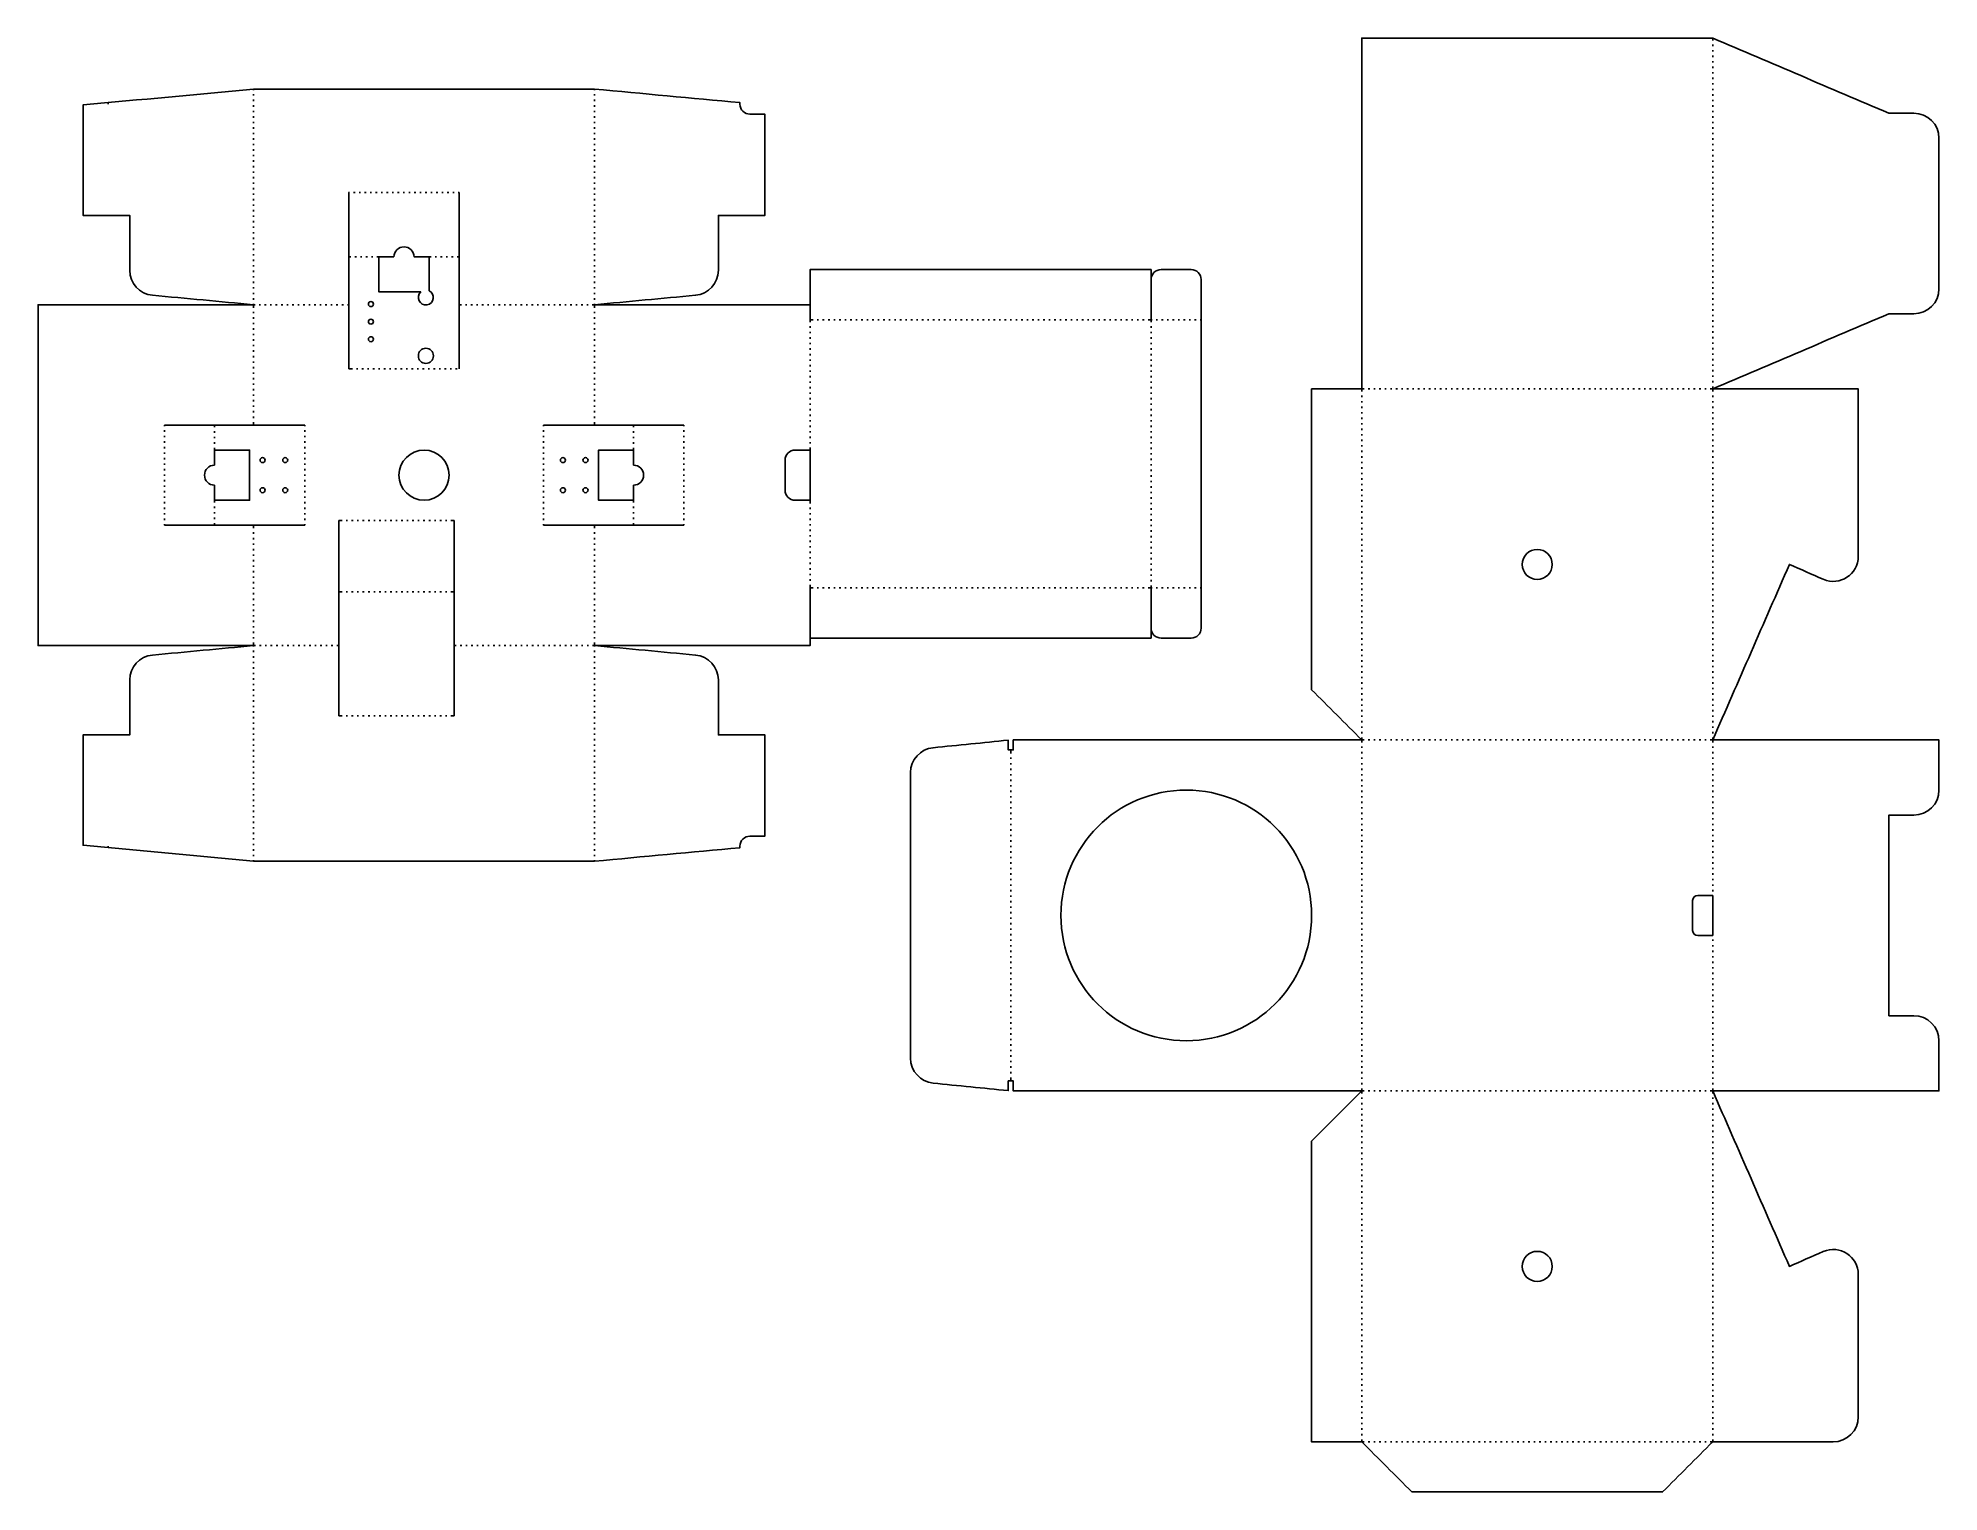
# Model space of a CAD drawing. Extents: x -174 to 205, y -146 to 144.
import ezdxf

# ---------------------------------------------------------------- set-up
doc = ezdxf.new("R2010")
doc.units = 0
doc.header["$MEASUREMENT"] = 0
for name, color, linetype in [('PIEGA_TRATTEGGIO', 7, 'CONTINUOUS'), ('TAGLI_INTERNI', 7, 'CONTINUOUS'), ('TAGLIO_ESTERNI', 7, 'CONTINUOUS')]:
    doc.layers.add(name, color=color, linetype=linetype)

msp = doc.modelspace()

# ---------------------------------------------------------------- linework, layer by layer
at = {"layer": 'PIEGA_TRATTEGGIO', "color": 5}
for points in [[(160.07, 143.91), (160.07, 144.41)], [(160.07, 142.81), (160.07, 143.11)], [(160.07, 141.71), (160.07, 142.01)], [(160.07, 140.61), (160.07, 140.91)], [(160.07, 139.51), (160.07, 139.81)], [(160.07, 138.41), (160.07, 138.71)], [(160.07, 137.31), (160.07, 137.61)], [(160.07, 136.21), (160.07, 136.51)], [(-130.96, 134.22), (-130.96, 134.02)], [(-130.96, 133.22), (-130.96, 132.92)], [(-62.96, 134.02), (-62.96, 134.22)], [(-62.96, 132.92), (-62.96, 133.22)], [(160.07, 135.11), (160.07, 135.41)], [(160.07, 134.01), (160.07, 134.31)], [(160.07, 132.91), (160.07, 133.21)], [(-130.96, 132.12), (-130.96, 131.82)], [(-130.96, 131.02), (-130.96, 130.72)], [(-130.96, 129.92), (-130.96, 129.62)], [(-62.96, 131.82), (-62.96, 132.12)], [(-62.96, 130.72), (-62.96, 131.02)], [(-62.96, 129.62), (-62.96, 129.92)], [(160.07, 131.81), (160.07, 132.11)], [(160.07, 130.71), (160.07, 131.01)], [(160.07, 129.61), (160.07, 129.91)], [(-130.96, 128.82), (-130.96, 128.52)], [(-130.96, 127.72), (-130.96, 127.42)], [(-130.96, 126.62), (-130.96, 126.32)], [(-130.96, 125.52), (-130.96, 125.22)], [(-62.96, 128.52), (-62.96, 128.82)], [(-62.96, 127.42), (-62.96, 127.72)], [(-62.96, 126.32), (-62.96, 126.62)], [(-62.96, 125.22), (-62.96, 125.52)], [(160.07, 128.51), (160.07, 128.81)], [(160.07, 127.41), (160.07, 127.71)], [(160.07, 126.31), (160.07, 126.61)], [(160.07, 125.21), (160.07, 125.51)], [(-130.96, 124.42), (-130.96, 124.12)], [(-130.96, 123.32), (-130.96, 123.02)], [(-130.96, 122.22), (-130.96, 121.92)], [(-62.96, 124.12), (-62.96, 124.42)], [(-62.96, 123.02), (-62.96, 123.32)], [(-62.96, 121.92), (-62.96, 122.22)], [(160.07, 124.11), (160.07, 124.41)], [(160.07, 123.01), (160.07, 123.31)], [(160.07, 121.91), (160.07, 122.21)], [(-130.96, 121.12), (-130.96, 120.82)], [(-130.96, 120.02), (-130.96, 119.72)], [(-130.96, 118.92), (-130.96, 118.62)], [(-130.96, 117.82), (-130.96, 117.52)], [(-62.96, 120.82), (-62.96, 121.12)], [(-62.96, 119.72), (-62.96, 120.02)], [(-62.96, 118.62), (-62.96, 118.92)], [(-62.96, 117.52), (-62.96, 117.82)], [(160.07, 120.81), (160.07, 121.11)], [(160.07, 119.71), (160.07, 120.01)], [(160.07, 118.61), (160.07, 118.91)], [(160.07, 117.51), (160.07, 117.81)], [(-130.96, 116.72), (-130.96, 116.42)], [(-130.96, 115.62), (-130.96, 115.32)], [(-130.96, 114.52), (-130.96, 114.22)], [(-62.96, 116.42), (-62.96, 116.72)], [(-62.96, 115.32), (-62.96, 115.62)], [(-62.96, 114.22), (-62.96, 114.52)], [(160.07, 116.41), (160.07, 116.71)], [(160.07, 115.31), (160.07, 115.61)], [(160.07, 114.21), (160.07, 114.51)], [(-130.96, 113.42), (-130.96, 113.12)], [(-130.96, 112.32), (-130.96, 112.02)], [(-130.96, 111.22), (-130.96, 110.92)], [(-130.96, 110.12), (-130.96, 109.82)], [(-112, 113.57), (-111.83, 113.57)], [(-111.03, 113.57), (-110.73, 113.57)], [(-109.93, 113.57), (-109.63, 113.57)], [(-108.83, 113.57), (-108.53, 113.57)], [(-107.73, 113.57), (-107.43, 113.57)], [(-106.63, 113.57), (-106.33, 113.57)], [(-105.53, 113.57), (-105.23, 113.57)], [(-104.43, 113.57), (-104.13, 113.57)], [(-103.33, 113.57), (-103.03, 113.57)], [(-102.23, 113.57), (-101.93, 113.57)], [(-101.13, 113.57), (-100.83, 113.57)], [(-100.03, 113.57), (-99.73, 113.57)], [(-98.93, 113.57), (-98.63, 113.57)], [(-97.83, 113.57), (-97.53, 113.57)], [(-96.73, 113.57), (-96.43, 113.57)], [(-95.63, 113.57), (-95.33, 113.57)], [(-94.53, 113.57), (-94.23, 113.57)], [(-93.43, 113.57), (-93.13, 113.57)], [(-92.33, 113.57), (-92.03, 113.57)], [(-91.23, 113.57), (-90.93, 113.57)], [(-90.13, 113.57), (-89.96, 113.57)], [(-62.96, 113.12), (-62.96, 113.42)], [(-62.96, 112.02), (-62.96, 112.32)], [(-62.96, 110.92), (-62.96, 111.22)], [(-62.96, 109.82), (-62.96, 110.12)], [(160.07, 113.11), (160.07, 113.41)], [(160.07, 112.01), (160.07, 112.31)], [(160.07, 110.91), (160.07, 111.21)], [(160.07, 109.81), (160.07, 110.11)], [(-130.96, 109.02), (-130.96, 108.72)], [(-130.96, 107.92), (-130.96, 107.62)], [(-130.96, 106.82), (-130.96, 106.52)], [(-62.96, 108.72), (-62.96, 109.02)], [(-62.96, 107.62), (-62.96, 107.92)], [(-62.96, 106.52), (-62.96, 106.82)], [(160.07, 108.71), (160.07, 109.01)], [(160.07, 107.61), (160.07, 107.91)], [(160.07, 106.51), (160.07, 106.81)], [(-130.96, 105.72), (-130.96, 105.42)], [(-130.96, 104.62), (-130.96, 104.32)], [(-130.96, 103.52), (-130.96, 103.22)], [(-130.96, 102.42), (-130.96, 102.12)], [(-62.96, 105.42), (-62.96, 105.72)], [(-62.96, 104.32), (-62.96, 104.62)], [(-62.96, 103.22), (-62.96, 103.52)], [(-62.96, 102.12), (-62.96, 102.42)], [(160.07, 105.41), (160.07, 105.71)], [(160.07, 104.31), (160.07, 104.61)], [(160.07, 103.21), (160.07, 103.51)], [(160.07, 102.11), (160.07, 102.41)], [(-130.96, 101.32), (-130.96, 101.02)], [(-130.96, 100.22), (-130.96, 99.92)], [(-130.96, 99.12), (-130.96, 98.82)], [(-111.96, 100.77), (-111.56, 100.77)], [(-110.76, 100.77), (-110.46, 100.77)], [(-109.66, 100.77), (-109.36, 100.77)], [(-108.56, 100.77), (-108.26, 100.77)], [(-107.46, 100.77), (-107.16, 100.77)], [(-106.36, 100.77), (-105.96, 100.77)], [(-95.96, 100.77), (-95.56, 100.77)], [(-94.76, 100.77), (-94.46, 100.77)], [(-93.66, 100.77), (-93.36, 100.77)], [(-92.56, 100.77), (-92.26, 100.77)], [(-91.46, 100.77), (-91.16, 100.77)], [(-90.36, 100.77), (-89.96, 100.77)], [(-62.96, 101.02), (-62.96, 101.32)], [(-62.96, 99.92), (-62.96, 100.22)], [(-62.96, 98.82), (-62.96, 99.12)], [(160.07, 101.01), (160.07, 101.31)], [(160.07, 99.91), (160.07, 100.21)], [(160.07, 98.81), (160.07, 99.11)], [(-130.96, 98.02), (-130.96, 97.72)], [(-130.96, 96.92), (-130.96, 96.62)], [(-130.96, 95.82), (-130.96, 95.52)], [(-62.96, 97.72), (-62.96, 98.02)], [(-62.96, 96.62), (-62.96, 96.92)], [(-62.96, 95.52), (-62.96, 95.82)], [(160.07, 97.71), (160.07, 98.01)], [(160.07, 96.61), (160.07, 96.91)], [(160.07, 95.51), (160.07, 95.81)], [(-130.96, 94.72), (-130.96, 94.42)], [(-130.96, 93.62), (-130.96, 93.32)], [(-130.96, 92.52), (-130.96, 92.22)], [(-130.96, 91.42), (-130.96, 91.22)], [(-130.96, 91.22), (-130.66, 91.22)], [(-130.96, 90.62), (-130.96, 91.22)], [(-129.86, 91.22), (-129.56, 91.22)], [(-128.76, 91.22), (-128.46, 91.22)], [(-127.66, 91.22), (-127.36, 91.22)], [(-126.56, 91.22), (-126.26, 91.22)], [(-125.46, 91.22), (-125.16, 91.22)], [(-124.36, 91.22), (-124.06, 91.22)], [(-123.26, 91.22), (-122.96, 91.22)], [(-122.16, 91.22), (-121.86, 91.22)], [(-121.06, 91.22), (-120.76, 91.22)], [(-119.96, 91.22), (-119.66, 91.22)], [(-118.86, 91.22), (-118.56, 91.22)], [(-117.76, 91.22), (-117.46, 91.22)], [(-116.66, 91.22), (-116.36, 91.22)], [(-115.56, 91.22), (-115.26, 91.22)], [(-114.46, 91.22), (-114.16, 91.22)], [(-113.36, 91.22), (-113.06, 91.22)], [(-112.26, 91.22), (-111.96, 91.22)], [(-89.51, 91.22), (-89.96, 91.22)], [(-88.41, 91.22), (-88.71, 91.22)], [(-87.31, 91.22), (-87.61, 91.22)], [(-86.21, 91.22), (-86.51, 91.22)], [(-85.11, 91.22), (-85.41, 91.22)], [(-84.01, 91.22), (-84.31, 91.22)], [(-82.91, 91.22), (-83.21, 91.22)], [(-81.81, 91.22), (-82.11, 91.22)], [(-80.71, 91.22), (-81.01, 91.22)], [(-79.61, 91.22), (-79.91, 91.22)], [(-78.51, 91.22), (-78.81, 91.22)], [(-77.41, 91.22), (-77.71, 91.22)], [(-76.31, 91.22), (-76.61, 91.22)], [(-75.21, 91.22), (-75.51, 91.22)], [(-74.11, 91.22), (-74.41, 91.22)], [(-73.01, 91.22), (-73.31, 91.22)], [(-71.91, 91.22), (-72.21, 91.22)], [(-70.81, 91.22), (-71.11, 91.22)], [(-69.71, 91.22), (-70.01, 91.22)], [(-68.61, 91.22), (-68.91, 91.22)], [(-67.51, 91.22), (-67.81, 91.22)], [(-66.41, 91.22), (-66.71, 91.22)], [(-65.31, 91.22), (-65.61, 91.22)], [(-64.21, 91.22), (-64.51, 91.22)], [(-62.96, 91.22), (-63.41, 91.22)], [(-62.96, 94.42), (-62.96, 94.72)], [(-62.96, 93.32), (-62.96, 93.62)], [(-62.96, 92.22), (-62.96, 92.52)], [(-62.96, 91.22), (-62.96, 91.42)], [(-62.96, 90.62), (-62.96, 91.22)], [(160.07, 94.41), (160.07, 94.71)], [(160.07, 93.31), (160.07, 93.61)], [(160.07, 92.21), (160.07, 92.51)], [(160.07, 91.11), (160.07, 91.41)], [(-130.96, 89.52), (-130.96, 89.82)], [(-130.96, 88.42), (-130.96, 88.72)], [(-130.96, 87.32), (-130.96, 87.62)], [(-62.96, 89.52), (-62.96, 89.82)], [(-62.96, 88.42), (-62.96, 88.72)], [(-62.96, 87.32), (-62.96, 87.62)], [(-19.96, 88.22), (-19.36, 88.22)], [(-19.96, 87.72), (-19.96, 88.22)], [(-18.56, 88.22), (-18.26, 88.22)], [(-17.46, 88.22), (-17.16, 88.22)], [(-16.36, 88.22), (-16.06, 88.22)], [(-15.26, 88.22), (-14.96, 88.22)], [(-14.16, 88.22), (-13.86, 88.22)], [(-13.06, 88.22), (-12.76, 88.22)], [(-11.96, 88.22), (-11.66, 88.22)], [(-10.86, 88.22), (-10.56, 88.22)], [(-9.76, 88.22), (-9.46, 88.22)], [(-8.66, 88.22), (-8.36, 88.22)], [(-7.56, 88.22), (-7.26, 88.22)], [(-6.46, 88.22), (-6.16, 88.22)], [(-5.36, 88.22), (-5.06, 88.22)], [(-4.26, 88.22), (-3.96, 88.22)], [(-3.16, 88.22), (-2.86, 88.22)], [(-2.06, 88.22), (-1.76, 88.22)], [(-0.96, 88.22), (-0.66, 88.22)], [(0.14, 88.22), (0.44, 88.22)], [(1.24, 88.22), (1.54, 88.22)], [(2.34, 88.22), (2.64, 88.22)], [(3.44, 88.22), (3.74, 88.22)], [(4.54, 88.22), (4.84, 88.22)], [(5.64, 88.22), (5.94, 88.22)], [(6.74, 88.22), (7.04, 88.22)], [(7.84, 88.22), (8.14, 88.22)], [(8.94, 88.22), (9.24, 88.22)], [(10.04, 88.22), (10.34, 88.22)], [(11.14, 88.22), (11.44, 88.22)], [(12.24, 88.22), (12.54, 88.22)], [(13.34, 88.22), (13.64, 88.22)], [(14.44, 88.22), (14.74, 88.22)], [(15.54, 88.22), (15.84, 88.22)], [(16.64, 88.22), (16.94, 88.22)], [(17.74, 88.22), (18.04, 88.22)], [(18.84, 88.22), (19.14, 88.22)], [(19.94, 88.22), (20.24, 88.22)], [(21.04, 88.22), (21.34, 88.22)], [(22.14, 88.22), (22.44, 88.22)], [(23.24, 88.22), (23.54, 88.22)], [(24.34, 88.22), (24.64, 88.22)], [(25.44, 88.22), (25.74, 88.22)], [(26.54, 88.22), (26.84, 88.22)], [(27.64, 88.22), (27.94, 88.22)], [(28.74, 88.22), (29.04, 88.22)], [(29.84, 88.22), (30.14, 88.22)], [(30.94, 88.22), (31.24, 88.22)], [(32.04, 88.22), (32.34, 88.22)], [(33.14, 88.22), (33.44, 88.22)], [(34.24, 88.22), (34.54, 88.22)], [(35.34, 88.22), (35.64, 88.22)], [(36.44, 88.22), (36.74, 88.22)], [(37.54, 88.22), (37.84, 88.22)], [(38.64, 88.22), (38.94, 88.22)], [(39.74, 88.22), (40.04, 88.22)], [(40.84, 88.22), (41.14, 88.22)], [(41.94, 88.22), (42.24, 88.22)], [(43.04, 88.22), (43.34, 88.22)], [(44.14, 88.22), (44.44, 88.22)], [(45.24, 88.22), (45.54, 88.22)], [(46.34, 88.22), (46.64, 88.22)], [(47.44, 88.22), (48.04, 88.22)], [(48.04, 88.22), (48.04, 87.72)], [(48.04, 88.22), (48.24, 88.22)], [(49.04, 88.22), (49.34, 88.22)], [(50.14, 88.22), (50.44, 88.22)], [(51.24, 88.22), (51.54, 88.22)], [(52.34, 88.22), (52.64, 88.22)], [(53.44, 88.22), (53.74, 88.22)], [(54.54, 88.22), (54.84, 88.22)], [(55.64, 88.22), (55.94, 88.22)], [(56.74, 88.22), (57.04, 88.22)], [(57.84, 88.22), (58.04, 88.22)], [(160.07, 90.01), (160.07, 90.31)], [(160.07, 88.91), (160.07, 89.21)], [(160.07, 87.81), (160.07, 88.11)], [(-130.96, 86.22), (-130.96, 86.52)], [(-130.96, 85.12), (-130.96, 85.42)], [(-130.96, 84.02), (-130.96, 84.32)], [(-62.96, 86.22), (-62.96, 86.52)], [(-62.96, 85.12), (-62.96, 85.42)], [(-62.96, 84.02), (-62.96, 84.32)], [(-19.96, 86.62), (-19.96, 86.92)], [(-19.96, 85.52), (-19.96, 85.82)], [(-19.96, 84.42), (-19.96, 84.72)], [(-19.96, 83.32), (-19.96, 83.62)], [(48.04, 86.92), (48.04, 86.62)], [(48.04, 85.82), (48.04, 85.52)], [(48.04, 84.72), (48.04, 84.42)], [(48.04, 83.62), (48.04, 83.32)], [(160.07, 86.71), (160.07, 87.01)], [(160.07, 85.61), (160.07, 85.91)], [(160.07, 84.51), (160.07, 84.81)], [(160.07, 83.41), (160.07, 83.71)], [(-130.96, 82.92), (-130.96, 83.22)], [(-130.96, 81.82), (-130.96, 82.12)], [(-130.96, 80.72), (-130.96, 81.02)], [(-130.96, 79.62), (-130.96, 79.92)], [(-62.96, 82.92), (-62.96, 83.22)], [(-62.96, 81.82), (-62.96, 82.12)], [(-62.96, 80.72), (-62.96, 81.02)], [(-62.96, 79.62), (-62.96, 79.92)], [(-19.96, 82.22), (-19.96, 82.52)], [(-19.96, 81.12), (-19.96, 81.42)], [(-19.96, 80.02), (-19.96, 80.32)], [(48.04, 82.52), (48.04, 82.22)], [(48.04, 81.42), (48.04, 81.12)], [(48.04, 80.32), (48.04, 80.02)], [(160.07, 82.31), (160.07, 82.61)], [(160.07, 81.21), (160.07, 81.51)], [(160.07, 80.11), (160.07, 80.41)], [(-130.96, 78.52), (-130.96, 78.82)], [(-130.96, 77.42), (-130.96, 77.72)], [(-130.96, 76.32), (-130.96, 76.62)], [(-111.96, 78.42), (-111.26, 78.42)], [(-110.46, 78.42), (-110.16, 78.42)], [(-109.36, 78.42), (-109.06, 78.42)], [(-108.26, 78.42), (-107.96, 78.42)], [(-107.16, 78.42), (-106.86, 78.42)], [(-106.06, 78.42), (-105.76, 78.42)], [(-104.96, 78.42), (-104.66, 78.42)], [(-103.86, 78.42), (-103.56, 78.42)], [(-102.76, 78.42), (-102.46, 78.42)], [(-101.66, 78.42), (-101.36, 78.42)], [(-100.56, 78.42), (-100.26, 78.42)], [(-99.46, 78.42), (-99.16, 78.42)], [(-98.36, 78.42), (-98.06, 78.42)], [(-97.26, 78.42), (-96.96, 78.42)], [(-96.16, 78.42), (-95.86, 78.42)], [(-95.06, 78.42), (-94.76, 78.42)], [(-93.96, 78.42), (-93.66, 78.42)], [(-92.86, 78.42), (-92.56, 78.42)], [(-91.76, 78.42), (-91.46, 78.42)], [(-90.66, 78.42), (-90.36, 78.42)], [(-62.96, 78.52), (-62.96, 78.82)], [(-62.96, 77.42), (-62.96, 77.72)], [(-62.96, 76.32), (-62.96, 76.62)], [(-19.96, 78.92), (-19.96, 79.22)], [(-19.96, 77.82), (-19.96, 78.12)], [(-19.96, 76.72), (-19.96, 77.02)], [(-19.96, 75.62), (-19.96, 75.92)], [(48.04, 79.22), (48.04, 78.92)], [(48.04, 78.12), (48.04, 77.82)], [(48.04, 77.02), (48.04, 76.72)], [(48.04, 75.92), (48.04, 75.62)], [(160.07, 79.01), (160.07, 79.31)], [(160.07, 77.91), (160.07, 78.21)], [(160.07, 76.81), (160.07, 77.11)], [(160.07, 75.71), (160.07, 76.01)], [(-130.96, 75.22), (-130.96, 75.52)], [(-130.96, 74.12), (-130.96, 74.42)], [(-130.96, 73.02), (-130.96, 73.32)], [(-130.96, 71.92), (-130.96, 72.22)], [(-62.96, 75.22), (-62.96, 75.52)], [(-62.96, 74.12), (-62.96, 74.42)], [(-62.96, 73.02), (-62.96, 73.32)], [(-62.96, 71.92), (-62.96, 72.22)], [(-19.96, 74.52), (-19.96, 74.82)], [(-19.96, 73.42), (-19.96, 73.72)], [(-19.96, 72.32), (-19.96, 72.62)], [(48.04, 74.82), (48.04, 74.52)], [(48.04, 73.72), (48.04, 73.42)], [(48.04, 72.62), (48.04, 72.32)], [(90.07, 74.41), (90.07, 73.91)], [(90.57, 74.41), (90.07, 74.41)], [(90.07, 73.11), (90.07, 72.81)], [(91.67, 74.41), (91.37, 74.41)], [(92.77, 74.41), (92.47, 74.41)], [(93.87, 74.41), (93.57, 74.41)], [(94.97, 74.41), (94.67, 74.41)], [(96.07, 74.41), (95.77, 74.41)], [(97.17, 74.41), (96.87, 74.41)], [(98.27, 74.41), (97.97, 74.41)], [(99.37, 74.41), (99.07, 74.41)], [(100.47, 74.41), (100.17, 74.41)], [(101.57, 74.41), (101.27, 74.41)], [(102.67, 74.41), (102.37, 74.41)], [(103.77, 74.41), (103.47, 74.41)], [(104.87, 74.41), (104.57, 74.41)], [(105.97, 74.41), (105.67, 74.41)], [(107.07, 74.41), (106.77, 74.41)], [(108.17, 74.41), (107.87, 74.41)], [(109.27, 74.41), (108.97, 74.41)], [(110.37, 74.41), (110.07, 74.41)], [(111.47, 74.41), (111.17, 74.41)], [(112.57, 74.41), (112.27, 74.41)], [(113.67, 74.41), (113.37, 74.41)], [(114.77, 74.41), (114.47, 74.41)], [(115.87, 74.41), (115.57, 74.41)], [(116.97, 74.41), (116.67, 74.41)], [(118.07, 74.41), (117.77, 74.41)], [(119.17, 74.41), (118.87, 74.41)], [(120.27, 74.41), (119.97, 74.41)], [(121.37, 74.41), (121.07, 74.41)], [(122.47, 74.41), (122.17, 74.41)], [(123.57, 74.41), (123.27, 74.41)], [(124.67, 74.41), (124.37, 74.41)], [(125.77, 74.41), (125.47, 74.41)], [(126.87, 74.41), (126.57, 74.41)], [(127.97, 74.41), (127.67, 74.41)], [(129.07, 74.41), (128.77, 74.41)], [(130.17, 74.41), (129.87, 74.41)], [(131.27, 74.41), (130.97, 74.41)], [(132.37, 74.41), (132.07, 74.41)], [(133.47, 74.41), (133.17, 74.41)], [(134.57, 74.41), (134.27, 74.41)], [(135.67, 74.41), (135.37, 74.41)], [(136.77, 74.41), (136.47, 74.41)], [(137.87, 74.41), (137.57, 74.41)], [(138.97, 74.41), (138.67, 74.41)], [(140.07, 74.41), (139.77, 74.41)], [(141.17, 74.41), (140.87, 74.41)], [(142.27, 74.41), (141.97, 74.41)], [(143.37, 74.41), (143.07, 74.41)], [(144.47, 74.41), (144.17, 74.41)], [(145.57, 74.41), (145.27, 74.41)], [(146.67, 74.41), (146.37, 74.41)], [(147.77, 74.41), (147.47, 74.41)], [(148.87, 74.41), (148.57, 74.41)], [(149.97, 74.41), (149.67, 74.41)], [(151.07, 74.41), (150.77, 74.41)], [(152.17, 74.41), (151.87, 74.41)], [(153.27, 74.41), (152.97, 74.41)], [(154.37, 74.41), (154.07, 74.41)], [(155.47, 74.41), (155.17, 74.41)], [(156.57, 74.41), (156.27, 74.41)], [(157.67, 74.41), (157.37, 74.41)], [(158.77, 74.41), (158.47, 74.41)], [(160.07, 74.41), (159.57, 74.41)], [(160.07, 74.41), (160.07, 74.91)], [(160.07, 73.91), (160.07, 74.41)], [(160.07, 72.81), (160.07, 73.11)], [(-130.96, 70.82), (-130.96, 71.12)], [(-130.96, 69.72), (-130.96, 70.02)], [(-130.96, 68.62), (-130.96, 68.92)], [(-62.96, 70.82), (-62.96, 71.12)], [(-62.96, 69.72), (-62.96, 70.02)], [(-62.96, 68.62), (-62.96, 68.92)], [(-19.96, 71.22), (-19.96, 71.52)], [(-19.96, 70.12), (-19.96, 70.42)], [(-19.96, 69.02), (-19.96, 69.32)], [(48.04, 71.52), (48.04, 71.22)], [(48.04, 70.42), (48.04, 70.12)], [(48.04, 69.32), (48.04, 69.02)], [(90.07, 72.01), (90.07, 71.71)], [(90.07, 70.91), (90.07, 70.61)], [(90.07, 69.81), (90.07, 69.51)], [(90.07, 68.71), (90.07, 68.41)], [(160.07, 71.71), (160.07, 72.01)], [(160.07, 70.61), (160.07, 70.91)], [(160.07, 69.51), (160.07, 69.81)], [(160.07, 68.41), (160.07, 68.71)], [(-148.76, 66.97), (-148.76, 67.22)], [(-148.76, 65.87), (-148.76, 66.17)], [(-148.76, 64.77), (-148.76, 65.07)], [(-138.76, 66.77), (-138.76, 67.22)], [(-138.76, 65.67), (-138.76, 65.97)], [(-138.76, 64.57), (-138.76, 64.87)], [(-130.96, 67.22), (-130.96, 67.82)], [(-120.76, 67.22), (-120.76, 66.97)], [(-120.76, 66.17), (-120.76, 65.87)], [(-120.76, 65.07), (-120.76, 64.77)], [(-73.16, 67.22), (-73.16, 66.97)], [(-73.16, 66.17), (-73.16, 65.87)], [(-73.16, 65.07), (-73.16, 64.77)], [(-62.96, 67.22), (-62.96, 67.82)], [(-55.16, 66.77), (-55.16, 67.22)], [(-55.16, 65.67), (-55.16, 65.97)], [(-55.16, 64.57), (-55.16, 64.87)], [(-45.16, 66.97), (-45.16, 67.22)], [(-45.16, 65.87), (-45.16, 66.17)], [(-45.16, 64.77), (-45.16, 65.07)], [(-19.96, 67.92), (-19.96, 68.22)], [(-19.96, 66.82), (-19.96, 67.12)], [(-19.96, 65.72), (-19.96, 66.02)], [(-19.96, 64.62), (-19.96, 64.92)], [(48.04, 68.22), (48.04, 67.92)], [(48.04, 67.12), (48.04, 66.82)], [(48.04, 66.02), (48.04, 65.72)], [(48.04, 64.92), (48.04, 64.62)], [(90.07, 67.61), (90.07, 67.31)], [(90.07, 66.51), (90.07, 66.21)], [(90.07, 65.41), (90.07, 65.11)], [(160.07, 67.31), (160.07, 67.61)], [(160.07, 66.21), (160.07, 66.51)], [(160.07, 65.11), (160.07, 65.41)], [(-148.76, 63.67), (-148.76, 63.97)], [(-148.76, 62.57), (-148.76, 62.87)], [(-148.76, 61.47), (-148.76, 61.77)], [(-148.76, 60.37), (-148.76, 60.67)], [(-138.76, 63.47), (-138.76, 63.77)], [(-138.76, 62.22), (-138.76, 62.67)], [(-120.76, 63.97), (-120.76, 63.67)], [(-120.76, 62.87), (-120.76, 62.57)], [(-120.76, 61.77), (-120.76, 61.47)], [(-120.76, 60.67), (-120.76, 60.37)], [(-73.16, 63.97), (-73.16, 63.67)], [(-73.16, 62.87), (-73.16, 62.57)], [(-73.16, 61.77), (-73.16, 61.47)], [(-73.16, 60.67), (-73.16, 60.37)], [(-55.16, 63.47), (-55.16, 63.77)], [(-55.16, 62.22), (-55.16, 62.67)], [(-45.16, 63.67), (-45.16, 63.97)], [(-45.16, 62.57), (-45.16, 62.87)], [(-45.16, 61.47), (-45.16, 61.77)], [(-45.16, 60.37), (-45.16, 60.67)], [(-19.96, 63.52), (-19.96, 63.82)], [(-19.96, 62.22), (-19.96, 62.72)], [(48.04, 63.82), (48.04, 63.52)], [(48.04, 62.72), (48.04, 62.42)], [(48.04, 61.62), (48.04, 61.32)], [(90.07, 64.31), (90.07, 64.01)], [(90.07, 63.21), (90.07, 62.91)], [(90.07, 62.11), (90.07, 61.81)], [(90.07, 61.01), (90.07, 60.71)], [(160.07, 64.01), (160.07, 64.31)], [(160.07, 62.91), (160.07, 63.21)], [(160.07, 61.81), (160.07, 62.11)], [(160.07, 60.71), (160.07, 61.01)], [(-148.76, 59.27), (-148.76, 59.57)], [(-148.76, 58.17), (-148.76, 58.47)], [(-148.76, 57.07), (-148.76, 57.37)], [(-120.76, 59.57), (-120.76, 59.27)], [(-120.76, 58.47), (-120.76, 58.17)], [(-120.76, 57.37), (-120.76, 57.07)], [(-73.16, 59.57), (-73.16, 59.27)], [(-73.16, 58.47), (-73.16, 58.17)], [(-73.16, 57.37), (-73.16, 57.07)], [(-45.16, 59.27), (-45.16, 59.57)], [(-45.16, 58.17), (-45.16, 58.47)], [(-45.16, 57.07), (-45.16, 57.37)], [(48.04, 60.52), (48.04, 60.22)], [(48.04, 59.42), (48.04, 59.12)], [(48.04, 58.32), (48.04, 58.02)], [(48.04, 57.22), (48.04, 56.92)], [(90.07, 59.91), (90.07, 59.61)], [(90.07, 58.81), (90.07, 58.51)], [(90.07, 57.71), (90.07, 57.41)], [(160.07, 59.61), (160.07, 59.91)], [(160.07, 58.51), (160.07, 58.81)], [(160.07, 57.41), (160.07, 57.71)], [(-148.76, 55.97), (-148.76, 56.27)], [(-148.76, 54.87), (-148.76, 55.17)], [(-148.76, 53.77), (-148.76, 54.07)], [(-120.76, 56.27), (-120.76, 55.97)], [(-120.76, 55.17), (-120.76, 54.87)], [(-120.76, 54.07), (-120.76, 53.77)], [(-73.16, 56.27), (-73.16, 55.97)], [(-73.16, 55.17), (-73.16, 54.87)], [(-73.16, 54.07), (-73.16, 53.77)], [(-45.16, 55.97), (-45.16, 56.27)], [(-45.16, 54.87), (-45.16, 55.17)], [(-45.16, 53.77), (-45.16, 54.07)], [(48.04, 56.12), (48.04, 55.82)], [(48.04, 55.02), (48.04, 54.72)], [(48.04, 53.92), (48.04, 53.62)], [(90.07, 56.61), (90.07, 56.31)], [(90.07, 55.51), (90.07, 55.21)], [(90.07, 54.41), (90.07, 54.11)], [(90.07, 53.31), (90.07, 53.01)], [(160.07, 56.31), (160.07, 56.61)], [(160.07, 55.21), (160.07, 55.51)], [(160.07, 54.11), (160.07, 54.41)], [(160.07, 53.01), (160.07, 53.31)], [(-148.76, 52.67), (-148.76, 52.97)], [(-148.76, 51.57), (-148.76, 51.87)], [(-148.76, 50.47), (-148.76, 50.77)], [(-148.76, 49.37), (-148.76, 49.67)], [(-138.76, 51.77), (-138.76, 52.22)], [(-138.76, 50.67), (-138.76, 50.97)], [(-138.76, 49.57), (-138.76, 49.87)], [(-120.76, 52.97), (-120.76, 52.67)], [(-120.76, 51.87), (-120.76, 51.57)], [(-120.76, 50.77), (-120.76, 50.47)], [(-120.76, 49.67), (-120.76, 49.37)], [(-73.16, 52.97), (-73.16, 52.67)], [(-73.16, 51.87), (-73.16, 51.57)], [(-73.16, 50.77), (-73.16, 50.47)], [(-73.16, 49.67), (-73.16, 49.37)], [(-55.16, 51.77), (-55.16, 52.22)], [(-55.16, 50.67), (-55.16, 50.97)], [(-55.16, 49.57), (-55.16, 49.87)], [(-45.16, 52.67), (-45.16, 52.97)], [(-45.16, 51.57), (-45.16, 51.87)], [(-45.16, 50.47), (-45.16, 50.77)], [(-45.16, 49.37), (-45.16, 49.67)], [(-19.96, 51.57), (-19.96, 52.22)], [(-19.96, 50.47), (-19.96, 50.77)], [(-19.96, 49.37), (-19.96, 49.67)], [(48.04, 52.82), (48.04, 52.52)], [(48.04, 51.72), (48.04, 51.42)], [(48.04, 50.62), (48.04, 50.32)], [(48.04, 49.52), (48.04, 49.22)], [(90.07, 52.21), (90.07, 51.91)], [(90.07, 51.11), (90.07, 50.81)], [(90.07, 50.01), (90.07, 49.71)], [(160.07, 51.91), (160.07, 52.21)], [(160.07, 50.81), (160.07, 51.11)], [(160.07, 49.71), (160.07, 50.01)], [(-148.76, 48.27), (-148.76, 48.57)], [(-148.76, 47.22), (-148.76, 47.47)], [(-138.76, 48.47), (-138.76, 48.77)], [(-138.76, 47.22), (-138.76, 47.67)], [(-130.96, 47.22), (-130.96, 46.62)], [(-130.96, 45.82), (-130.96, 45.52)], [(-120.76, 48.57), (-120.76, 48.27)], [(-120.76, 47.47), (-120.76, 47.22)], [(-113.31, 48.17), (-113.96, 48.17)], [(-112.21, 48.17), (-112.51, 48.17)], [(-111.11, 48.17), (-111.41, 48.17)], [(-110.01, 48.17), (-110.31, 48.17)], [(-108.91, 48.17), (-109.21, 48.17)], [(-107.81, 48.17), (-108.11, 48.17)], [(-106.71, 48.17), (-107.01, 48.17)], [(-105.61, 48.17), (-105.91, 48.17)], [(-104.51, 48.17), (-104.81, 48.17)], [(-103.41, 48.17), (-103.71, 48.17)], [(-102.31, 48.17), (-102.61, 48.17)], [(-101.21, 48.17), (-101.51, 48.17)], [(-100.11, 48.17), (-100.41, 48.17)], [(-99.01, 48.17), (-99.31, 48.17)], [(-97.91, 48.17), (-98.21, 48.17)], [(-96.81, 48.17), (-97.11, 48.17)], [(-95.71, 48.17), (-96.01, 48.17)], [(-94.61, 48.17), (-94.91, 48.17)], [(-93.51, 48.17), (-93.81, 48.17)], [(-92.41, 48.17), (-92.71, 48.17)], [(-90.96, 48.17), (-91.61, 48.17)], [(-73.16, 48.57), (-73.16, 48.27)], [(-73.16, 47.47), (-73.16, 47.22)], [(-62.96, 47.22), (-62.96, 46.62)], [(-62.96, 45.82), (-62.96, 45.52)], [(-55.16, 48.47), (-55.16, 48.77)], [(-55.16, 47.22), (-55.16, 47.67)], [(-45.16, 48.27), (-45.16, 48.57)], [(-45.16, 47.22), (-45.16, 47.47)], [(-19.96, 48.27), (-19.96, 48.57)], [(-19.96, 47.17), (-19.96, 47.47)], [(-19.96, 46.07), (-19.96, 46.37)], [(48.04, 48.42), (48.04, 48.12)], [(48.04, 47.32), (48.04, 47.02)], [(48.04, 46.22), (48.04, 45.92)], [(90.07, 48.91), (90.07, 48.61)], [(90.07, 47.81), (90.07, 47.51)], [(90.07, 46.71), (90.07, 46.41)], [(90.07, 45.61), (90.07, 45.31)], [(160.07, 48.61), (160.07, 48.91)], [(160.07, 47.51), (160.07, 47.81)], [(160.07, 46.41), (160.07, 46.71)], [(160.07, 45.31), (160.07, 45.61)], [(-130.96, 44.72), (-130.96, 44.42)], [(-130.96, 43.62), (-130.96, 43.32)], [(-130.96, 42.52), (-130.96, 42.22)], [(-62.96, 44.72), (-62.96, 44.42)], [(-62.96, 43.62), (-62.96, 43.32)], [(-62.96, 42.52), (-62.96, 42.22)], [(-19.96, 44.97), (-19.96, 45.27)], [(-19.96, 43.87), (-19.96, 44.17)], [(-19.96, 42.77), (-19.96, 43.07)], [(-19.96, 41.67), (-19.96, 41.97)], [(48.04, 45.12), (48.04, 44.82)], [(48.04, 44.02), (48.04, 43.72)], [(48.04, 42.92), (48.04, 42.62)], [(48.04, 41.82), (48.04, 41.52)], [(90.07, 44.51), (90.07, 44.21)], [(90.07, 43.41), (90.07, 43.11)], [(90.07, 42.31), (90.07, 42.01)], [(160.07, 44.21), (160.07, 44.51)], [(160.07, 43.11), (160.07, 43.41)], [(160.07, 42.01), (160.07, 42.31)], [(-130.96, 41.42), (-130.96, 41.12)], [(-130.96, 40.32), (-130.96, 40.02)], [(-130.96, 39.22), (-130.96, 38.92)], [(-130.96, 38.12), (-130.96, 37.82)], [(-62.96, 41.42), (-62.96, 41.12)], [(-62.96, 40.32), (-62.96, 40.02)], [(-62.96, 39.22), (-62.96, 38.92)], [(-62.96, 38.12), (-62.96, 37.82)], [(-19.96, 40.57), (-19.96, 40.87)], [(-19.96, 39.47), (-19.96, 39.77)], [(-19.96, 38.37), (-19.96, 38.67)], [(48.04, 40.72), (48.04, 40.42)], [(48.04, 39.62), (48.04, 39.32)], [(48.04, 38.52), (48.04, 38.22)], [(90.07, 41.21), (90.07, 40.91)], [(90.07, 40.11), (90.07, 39.81)], [(90.07, 39.01), (90.07, 38.71)], [(160.07, 40.91), (160.07, 41.21)], [(160.07, 39.81), (160.07, 40.11)], [(160.07, 38.71), (160.07, 39.01)], [(-130.96, 37.02), (-130.96, 36.72)], [(-130.96, 35.92), (-130.96, 35.62)], [(-130.96, 34.82), (-130.96, 34.52)], [(-62.96, 37.02), (-62.96, 36.72)], [(-62.96, 35.92), (-62.96, 35.62)], [(-62.96, 34.82), (-62.96, 34.52)], [(-19.96, 37.27), (-19.96, 37.57)], [(-19.96, 36.17), (-19.96, 36.47)], [(-19.96, 34.72), (-19.96, 35.37)], [(-19.36, 34.72), (-19.96, 34.72)], [(-18.26, 34.72), (-18.56, 34.72)], [(-17.16, 34.72), (-17.46, 34.72)], [(-16.06, 34.72), (-16.36, 34.72)], [(-14.96, 34.72), (-15.26, 34.72)], [(-13.86, 34.72), (-14.16, 34.72)], [(-12.76, 34.72), (-13.06, 34.72)], [(-11.66, 34.72), (-11.96, 34.72)], [(-10.56, 34.72), (-10.86, 34.72)], [(-9.46, 34.72), (-9.76, 34.72)], [(-8.36, 34.72), (-8.66, 34.72)], [(-7.26, 34.72), (-7.56, 34.72)], [(-6.16, 34.72), (-6.46, 34.72)], [(-5.06, 34.72), (-5.36, 34.72)], [(-3.96, 34.72), (-4.26, 34.72)], [(-2.86, 34.72), (-3.16, 34.72)], [(-1.76, 34.72), (-2.06, 34.72)], [(-0.66, 34.72), (-0.96, 34.72)], [(0.44, 34.72), (0.14, 34.72)], [(1.54, 34.72), (1.24, 34.72)], [(2.64, 34.72), (2.34, 34.72)], [(3.74, 34.72), (3.44, 34.72)], [(4.84, 34.72), (4.54, 34.72)], [(5.94, 34.72), (5.64, 34.72)], [(7.04, 34.72), (6.74, 34.72)], [(8.14, 34.72), (7.84, 34.72)], [(9.24, 34.72), (8.94, 34.72)], [(10.34, 34.72), (10.04, 34.72)], [(11.44, 34.72), (11.14, 34.72)], [(12.54, 34.72), (12.24, 34.72)], [(13.64, 34.72), (13.34, 34.72)], [(14.74, 34.72), (14.44, 34.72)], [(15.84, 34.72), (15.54, 34.72)], [(16.94, 34.72), (16.64, 34.72)], [(18.04, 34.72), (17.74, 34.72)], [(19.14, 34.72), (18.84, 34.72)], [(20.24, 34.72), (19.94, 34.72)], [(21.34, 34.72), (21.04, 34.72)], [(22.44, 34.72), (22.14, 34.72)], [(23.54, 34.72), (23.24, 34.72)], [(24.64, 34.72), (24.34, 34.72)], [(25.74, 34.72), (25.44, 34.72)], [(26.84, 34.72), (26.54, 34.72)], [(27.94, 34.72), (27.64, 34.72)], [(29.04, 34.72), (28.74, 34.72)], [(30.14, 34.72), (29.84, 34.72)], [(31.24, 34.72), (30.94, 34.72)], [(32.34, 34.72), (32.04, 34.72)], [(33.44, 34.72), (33.14, 34.72)], [(34.54, 34.72), (34.24, 34.72)], [(35.64, 34.72), (35.34, 34.72)], [(36.74, 34.72), (36.44, 34.72)], [(37.84, 34.72), (37.54, 34.72)], [(38.94, 34.72), (38.64, 34.72)], [(40.04, 34.72), (39.74, 34.72)], [(41.14, 34.72), (40.84, 34.72)], [(42.24, 34.72), (41.94, 34.72)], [(43.34, 34.72), (43.04, 34.72)], [(44.44, 34.72), (44.14, 34.72)], [(45.54, 34.72), (45.24, 34.72)], [(46.64, 34.72), (46.34, 34.72)], [(48.04, 34.72), (47.44, 34.72)], [(48.04, 37.42), (48.04, 37.12)], [(48.04, 36.32), (48.04, 36.02)], [(48.04, 35.22), (48.04, 34.72)], [(48.04, 34.72), (48.24, 34.72)], [(49.04, 34.72), (49.34, 34.72)], [(50.14, 34.72), (50.44, 34.72)], [(51.24, 34.72), (51.54, 34.72)], [(52.34, 34.72), (52.64, 34.72)], [(53.44, 34.72), (53.74, 34.72)], [(54.54, 34.72), (54.84, 34.72)], [(55.64, 34.72), (55.94, 34.72)], [(56.74, 34.72), (57.04, 34.72)], [(57.84, 34.72), (58.04, 34.72)], [(90.07, 37.91), (90.07, 37.61)], [(90.07, 36.81), (90.07, 36.51)], [(90.07, 35.71), (90.07, 35.41)], [(90.07, 34.61), (90.07, 34.31)], [(160.07, 37.61), (160.07, 37.91)], [(160.07, 36.51), (160.07, 36.81)], [(160.07, 35.41), (160.07, 35.71)], [(160.07, 34.31), (160.07, 34.61)], [(-130.96, 33.72), (-130.96, 33.42)], [(-130.96, 32.62), (-130.96, 32.32)], [(-130.96, 31.52), (-130.96, 31.22)], [(-130.96, 30.42), (-130.96, 30.12)], [(-113.31, 33.92), (-113.96, 33.92)], [(-112.21, 33.92), (-112.51, 33.92)], [(-111.11, 33.92), (-111.41, 33.92)], [(-110.01, 33.92), (-110.31, 33.92)], [(-108.91, 33.92), (-109.21, 33.92)], [(-107.81, 33.92), (-108.11, 33.92)], [(-106.71, 33.92), (-107.01, 33.92)], [(-105.61, 33.92), (-105.91, 33.92)], [(-104.51, 33.92), (-104.81, 33.92)], [(-103.41, 33.92), (-103.71, 33.92)], [(-102.31, 33.92), (-102.61, 33.92)], [(-101.21, 33.92), (-101.51, 33.92)], [(-100.11, 33.92), (-100.41, 33.92)], [(-99.01, 33.92), (-99.31, 33.92)], [(-97.91, 33.92), (-98.21, 33.92)], [(-96.81, 33.92), (-97.11, 33.92)], [(-95.71, 33.92), (-96.01, 33.92)], [(-94.61, 33.92), (-94.91, 33.92)], [(-93.51, 33.92), (-93.81, 33.92)], [(-92.41, 33.92), (-92.71, 33.92)], [(-90.96, 33.92), (-91.61, 33.92)], [(-62.96, 33.72), (-62.96, 33.42)], [(-62.96, 32.62), (-62.96, 32.32)], [(-62.96, 31.52), (-62.96, 31.22)], [(-62.96, 30.42), (-62.96, 30.12)], [(90.07, 33.51), (90.07, 33.21)], [(90.07, 32.41), (90.07, 32.11)], [(90.07, 31.31), (90.07, 31.01)], [(160.07, 33.21), (160.07, 33.51)], [(160.07, 32.11), (160.07, 32.41)], [(160.07, 31.01), (160.07, 31.31)], [(-130.96, 29.32), (-130.96, 29.02)], [(-130.96, 28.22), (-130.96, 27.92)], [(-130.96, 27.12), (-130.96, 26.82)], [(-62.96, 29.32), (-62.96, 29.02)], [(-62.96, 28.22), (-62.96, 27.92)], [(-62.96, 27.12), (-62.96, 26.82)], [(90.07, 30.21), (90.07, 29.91)], [(90.07, 29.11), (90.07, 28.81)], [(90.07, 28.01), (90.07, 27.71)], [(90.07, 26.91), (90.07, 26.61)], [(160.07, 29.91), (160.07, 30.21)], [(160.07, 28.81), (160.07, 29.11)], [(160.07, 27.71), (160.07, 28.01)], [(160.07, 26.61), (160.07, 26.91)], [(-130.96, 26.02), (-130.96, 25.72)], [(-130.96, 24.92), (-130.96, 24.62)], [(-130.96, 23.82), (-130.96, 23.22)], [(-130.96, 23.22), (-130.56, 23.22)], [(-130.96, 23.02), (-130.96, 23.22)], [(-129.76, 23.22), (-129.46, 23.22)], [(-128.66, 23.22), (-128.36, 23.22)], [(-127.56, 23.22), (-127.26, 23.22)], [(-126.46, 23.22), (-126.16, 23.22)], [(-125.36, 23.22), (-125.06, 23.22)], [(-124.26, 23.22), (-123.96, 23.22)], [(-123.16, 23.22), (-122.86, 23.22)], [(-122.06, 23.22), (-121.76, 23.22)], [(-120.96, 23.22), (-120.66, 23.22)], [(-119.86, 23.22), (-119.56, 23.22)], [(-118.76, 23.22), (-118.46, 23.22)], [(-117.66, 23.22), (-117.36, 23.22)], [(-116.56, 23.22), (-116.26, 23.22)], [(-115.46, 23.22), (-115.16, 23.22)], [(-114.36, 23.22), (-113.96, 23.22)], [(-90.56, 23.22), (-90.96, 23.22)], [(-89.46, 23.22), (-89.76, 23.22)], [(-88.36, 23.22), (-88.66, 23.22)], [(-87.26, 23.22), (-87.56, 23.22)], [(-86.16, 23.22), (-86.46, 23.22)], [(-85.06, 23.22), (-85.36, 23.22)], [(-83.96, 23.22), (-84.26, 23.22)], [(-82.86, 23.22), (-83.16, 23.22)], [(-81.76, 23.22), (-82.06, 23.22)], [(-80.66, 23.22), (-80.96, 23.22)], [(-79.56, 23.22), (-79.86, 23.22)], [(-78.46, 23.22), (-78.76, 23.22)], [(-77.36, 23.22), (-77.66, 23.22)], [(-76.26, 23.22), (-76.56, 23.22)], [(-75.16, 23.22), (-75.46, 23.22)], [(-74.06, 23.22), (-74.36, 23.22)], [(-72.96, 23.22), (-73.26, 23.22)], [(-71.86, 23.22), (-72.16, 23.22)], [(-70.76, 23.22), (-71.06, 23.22)], [(-69.66, 23.22), (-69.96, 23.22)], [(-68.56, 23.22), (-68.86, 23.22)], [(-67.46, 23.22), (-67.76, 23.22)], [(-66.36, 23.22), (-66.66, 23.22)], [(-65.26, 23.22), (-65.56, 23.22)], [(-64.16, 23.22), (-64.46, 23.22)], [(-62.96, 23.22), (-63.36, 23.22)], [(-62.96, 26.02), (-62.96, 25.72)], [(-62.96, 24.92), (-62.96, 24.62)], [(-62.96, 23.82), (-62.96, 23.22)], [(-62.96, 23.22), (-62.96, 23.02)], [(90.07, 25.81), (90.07, 25.51)], [(90.07, 24.71), (90.07, 24.41)], [(90.07, 23.61), (90.07, 23.31)], [(160.07, 25.51), (160.07, 25.81)], [(160.07, 24.41), (160.07, 24.71)], [(160.07, 23.31), (160.07, 23.61)], [(-130.96, 21.92), (-130.96, 22.22)], [(-130.96, 20.82), (-130.96, 21.12)], [(-130.96, 19.72), (-130.96, 20.02)], [(-62.96, 22.22), (-62.96, 21.92)], [(-62.96, 21.12), (-62.96, 20.82)], [(-62.96, 20.02), (-62.96, 19.72)], [(90.07, 22.51), (90.07, 22.21)], [(90.07, 21.41), (90.07, 21.11)], [(90.07, 20.31), (90.07, 20.01)], [(90.07, 19.21), (90.07, 18.91)], [(160.07, 22.21), (160.07, 22.51)], [(160.07, 21.11), (160.07, 21.41)], [(160.07, 20.01), (160.07, 20.31)], [(160.07, 18.91), (160.07, 19.21)], [(-130.96, 18.62), (-130.96, 18.92)], [(-130.96, 17.52), (-130.96, 17.82)], [(-130.96, 16.42), (-130.96, 16.72)], [(-130.96, 15.32), (-130.96, 15.62)], [(-62.96, 18.92), (-62.96, 18.62)], [(-62.96, 17.82), (-62.96, 17.52)], [(-62.96, 16.72), (-62.96, 16.42)], [(-62.96, 15.62), (-62.96, 15.32)], [(90.07, 18.11), (90.07, 17.81)], [(90.07, 17.01), (90.07, 16.71)], [(90.07, 15.91), (90.07, 15.61)], [(160.07, 17.81), (160.07, 18.11)], [(160.07, 16.71), (160.07, 17.01)], [(160.07, 15.61), (160.07, 15.91)], [(-130.96, 14.22), (-130.96, 14.52)], [(-130.96, 13.12), (-130.96, 13.42)], [(-130.96, 12.02), (-130.96, 12.32)], [(-62.96, 14.52), (-62.96, 14.22)], [(-62.96, 13.42), (-62.96, 13.12)], [(-62.96, 12.32), (-62.96, 12.02)], [(90.07, 14.81), (90.07, 14.51)], [(90.07, 13.71), (90.07, 13.41)], [(90.07, 12.61), (90.07, 12.31)], [(90.07, 11.51), (90.07, 11.21)], [(160.07, 14.51), (160.07, 14.81)], [(160.07, 13.41), (160.07, 13.71)], [(160.07, 12.31), (160.07, 12.61)], [(160.07, 11.21), (160.07, 11.51)], [(-130.96, 10.92), (-130.96, 11.22)], [(-130.96, 9.82), (-130.96, 10.12)], [(-130.96, 8.72), (-130.96, 9.02)], [(-130.96, 7.62), (-130.96, 7.92)], [(-113.31, 9.22), (-113.96, 9.22)], [(-112.21, 9.22), (-112.51, 9.22)], [(-111.11, 9.22), (-111.41, 9.22)], [(-110.01, 9.22), (-110.31, 9.22)], [(-108.91, 9.22), (-109.21, 9.22)], [(-107.81, 9.22), (-108.11, 9.22)], [(-106.71, 9.22), (-107.01, 9.22)], [(-105.61, 9.22), (-105.91, 9.22)], [(-104.51, 9.22), (-104.81, 9.22)], [(-103.41, 9.22), (-103.71, 9.22)], [(-102.31, 9.22), (-102.61, 9.22)], [(-101.21, 9.22), (-101.51, 9.22)], [(-100.11, 9.22), (-100.41, 9.22)], [(-99.01, 9.22), (-99.31, 9.22)], [(-97.91, 9.22), (-98.21, 9.22)], [(-96.81, 9.22), (-97.11, 9.22)], [(-95.71, 9.22), (-96.01, 9.22)], [(-94.61, 9.22), (-94.91, 9.22)], [(-93.51, 9.22), (-93.81, 9.22)], [(-92.41, 9.22), (-92.71, 9.22)], [(-90.96, 9.22), (-91.61, 9.22)], [(-62.96, 11.22), (-62.96, 10.92)], [(-62.96, 10.12), (-62.96, 9.82)], [(-62.96, 9.02), (-62.96, 8.72)], [(-62.96, 7.92), (-62.96, 7.62)], [(90.07, 10.41), (90.07, 10.11)], [(90.07, 9.31), (90.07, 9.01)], [(90.07, 8.21), (90.07, 7.91)], [(160.07, 10.11), (160.07, 10.41)], [(160.07, 9.01), (160.07, 9.31)], [(160.07, 7.91), (160.07, 8.21)], [(-130.96, 6.52), (-130.96, 6.82)], [(-130.96, 5.42), (-130.96, 5.72)], [(-130.96, 4.32), (-130.96, 4.62)], [(-62.96, 6.82), (-62.96, 6.52)], [(-62.96, 5.72), (-62.96, 5.42)], [(-62.96, 4.62), (-62.96, 4.32)], [(90.07, 7.11), (90.07, 6.81)], [(90.07, 6.01), (90.07, 5.71)], [(90.07, 4.91), (90.07, 4.41)], [(90.07, 4.41), (90.07, 3.91)], [(90.57, 4.41), (90.07, 4.41)], [(91.67, 4.41), (91.37, 4.41)], [(92.77, 4.41), (92.47, 4.41)], [(93.87, 4.41), (93.57, 4.41)], [(94.97, 4.41), (94.67, 4.41)], [(96.07, 4.41), (95.77, 4.41)], [(97.17, 4.41), (96.87, 4.41)], [(98.27, 4.41), (97.97, 4.41)], [(99.37, 4.41), (99.07, 4.41)], [(100.47, 4.41), (100.17, 4.41)], [(101.57, 4.41), (101.27, 4.41)], [(102.67, 4.41), (102.37, 4.41)], [(103.77, 4.41), (103.47, 4.41)], [(104.87, 4.41), (104.57, 4.41)], [(105.97, 4.41), (105.67, 4.41)], [(107.07, 4.41), (106.77, 4.41)], [(108.17, 4.41), (107.87, 4.41)], [(109.27, 4.41), (108.97, 4.41)], [(110.37, 4.41), (110.07, 4.41)], [(111.47, 4.41), (111.17, 4.41)], [(112.57, 4.41), (112.27, 4.41)], [(113.67, 4.41), (113.37, 4.41)], [(114.77, 4.41), (114.47, 4.41)], [(115.87, 4.41), (115.57, 4.41)], [(116.97, 4.41), (116.67, 4.41)], [(118.07, 4.41), (117.77, 4.41)], [(119.17, 4.41), (118.87, 4.41)], [(120.27, 4.41), (119.97, 4.41)], [(121.37, 4.41), (121.07, 4.41)], [(122.47, 4.41), (122.17, 4.41)], [(123.57, 4.41), (123.27, 4.41)], [(124.67, 4.41), (124.37, 4.41)], [(125.77, 4.41), (125.47, 4.41)], [(126.87, 4.41), (126.57, 4.41)], [(127.97, 4.41), (127.67, 4.41)], [(129.07, 4.41), (128.77, 4.41)], [(130.17, 4.41), (129.87, 4.41)], [(131.27, 4.41), (130.97, 4.41)], [(132.37, 4.41), (132.07, 4.41)], [(133.47, 4.41), (133.17, 4.41)], [(134.57, 4.41), (134.27, 4.41)], [(135.67, 4.41), (135.37, 4.41)], [(136.77, 4.41), (136.47, 4.41)], [(137.87, 4.41), (137.57, 4.41)], [(138.97, 4.41), (138.67, 4.41)], [(140.07, 4.41), (139.77, 4.41)], [(141.17, 4.41), (140.87, 4.41)], [(142.27, 4.41), (141.97, 4.41)], [(143.37, 4.41), (143.07, 4.41)], [(144.47, 4.41), (144.17, 4.41)], [(145.57, 4.41), (145.27, 4.41)], [(146.67, 4.41), (146.37, 4.41)], [(147.77, 4.41), (147.47, 4.41)], [(148.87, 4.41), (148.57, 4.41)], [(149.97, 4.41), (149.67, 4.41)], [(151.07, 4.41), (150.77, 4.41)], [(152.17, 4.41), (151.87, 4.41)], [(153.27, 4.41), (152.97, 4.41)], [(154.37, 4.41), (154.07, 4.41)], [(155.47, 4.41), (155.17, 4.41)], [(156.57, 4.41), (156.27, 4.41)], [(157.67, 4.41), (157.37, 4.41)], [(158.77, 4.41), (158.47, 4.41)], [(160.07, 4.41), (159.57, 4.41)], [(160.07, 6.81), (160.07, 7.11)], [(160.07, 5.71), (160.07, 6.01)], [(160.07, 4.41), (160.07, 4.91)], [(160.07, 3.91), (160.07, 4.41)], [(-130.96, 3.22), (-130.96, 3.52)], [(-130.96, 2.12), (-130.96, 2.42)], [(-130.96, 1.02), (-130.96, 1.32)], [(-130.96, -0.08), (-130.96, 0.22)], [(-62.96, 3.52), (-62.96, 3.22)], [(-62.96, 2.42), (-62.96, 2.12)], [(-62.96, 1.32), (-62.96, 1.02)], [(-62.96, 0.22), (-62.96, -0.08)], [(20.07, 1.71), (20.07, 2.41)], [(20.07, 0.61), (20.07, 0.91)], [(90.07, 3.11), (90.07, 2.81)], [(90.07, 2.01), (90.07, 1.71)], [(90.07, 0.91), (90.07, 0.61)], [(160.07, 2.81), (160.07, 3.11)], [(160.07, 1.71), (160.07, 2.01)], [(160.07, 0.61), (160.07, 0.91)], [(-130.96, -1.18), (-130.96, -0.88)], [(-130.96, -2.28), (-130.96, -1.98)], [(-130.96, -3.38), (-130.96, -3.08)], [(-62.96, -0.88), (-62.96, -1.18)], [(-62.96, -1.98), (-62.96, -2.28)], [(-62.96, -3.08), (-62.96, -3.38)], [(20.07, -0.49), (20.07, -0.19)], [(20.07, -1.59), (20.07, -1.29)], [(20.07, -2.69), (20.07, -2.39)], [(20.07, -3.79), (20.07, -3.49)], [(90.07, -0.19), (90.07, -0.49)], [(90.07, -1.29), (90.07, -1.59)], [(90.07, -2.39), (90.07, -2.69)], [(90.07, -3.49), (90.07, -3.79)], [(160.07, -0.49), (160.07, -0.19)], [(160.07, -1.59), (160.07, -1.29)], [(160.07, -2.69), (160.07, -2.39)], [(160.07, -3.79), (160.07, -3.49)], [(-130.96, -4.48), (-130.96, -4.18)], [(-130.96, -5.58), (-130.96, -5.28)], [(-130.96, -6.68), (-130.96, -6.38)], [(-130.96, -7.78), (-130.96, -7.48)], [(-62.96, -4.18), (-62.96, -4.48)], [(-62.96, -5.28), (-62.96, -5.58)], [(-62.96, -6.38), (-62.96, -6.68)], [(-62.96, -7.48), (-62.96, -7.78)], [(20.07, -4.89), (20.07, -4.59)], [(20.07, -5.99), (20.07, -5.69)], [(20.07, -7.09), (20.07, -6.79)], [(90.07, -4.59), (90.07, -4.89)], [(90.07, -5.69), (90.07, -5.99)], [(90.07, -6.79), (90.07, -7.09)], [(160.07, -4.89), (160.07, -4.59)], [(160.07, -5.99), (160.07, -5.69)], [(160.07, -7.09), (160.07, -6.79)], [(-130.96, -8.88), (-130.96, -8.58)], [(-130.96, -9.98), (-130.96, -9.68)], [(-130.96, -11.08), (-130.96, -10.78)], [(-62.96, -8.58), (-62.96, -8.88)], [(-62.96, -9.68), (-62.96, -9.98)], [(-62.96, -10.78), (-62.96, -11.08)], [(20.07, -8.19), (20.07, -7.89)], [(20.07, -9.29), (20.07, -8.99)], [(20.07, -10.39), (20.07, -10.09)], [(20.07, -11.49), (20.07, -11.19)], [(90.07, -7.89), (90.07, -8.19)], [(90.07, -8.99), (90.07, -9.29)], [(90.07, -10.09), (90.07, -10.39)], [(90.07, -11.19), (90.07, -11.49)], [(160.07, -8.19), (160.07, -7.89)], [(160.07, -9.29), (160.07, -8.99)], [(160.07, -10.39), (160.07, -10.09)], [(160.07, -11.49), (160.07, -11.19)], [(-130.96, -12.18), (-130.96, -11.88)], [(-130.96, -13.28), (-130.96, -12.98)], [(-130.96, -14.38), (-130.96, -14.08)], [(-62.96, -11.88), (-62.96, -12.18)], [(-62.96, -12.98), (-62.96, -13.28)], [(-62.96, -14.08), (-62.96, -14.38)], [(20.07, -12.59), (20.07, -12.29)], [(20.07, -13.69), (20.07, -13.39)], [(20.07, -14.79), (20.07, -14.49)], [(90.07, -12.29), (90.07, -12.59)], [(90.07, -13.39), (90.07, -13.69)], [(90.07, -14.49), (90.07, -14.79)], [(160.07, -12.59), (160.07, -12.29)], [(160.07, -13.69), (160.07, -13.39)], [(160.07, -14.79), (160.07, -14.49)], [(-130.96, -15.48), (-130.96, -15.18)], [(-130.96, -16.58), (-130.96, -16.28)], [(-130.96, -17.68), (-130.96, -17.38)], [(-130.96, -18.78), (-130.96, -18.48)], [(-62.96, -15.18), (-62.96, -15.48)], [(-62.96, -16.28), (-62.96, -16.58)], [(-62.96, -17.38), (-62.96, -17.68)], [(-62.96, -18.48), (-62.96, -18.78)], [(20.07, -15.89), (20.07, -15.59)], [(20.07, -16.99), (20.07, -16.69)], [(20.07, -18.09), (20.07, -17.79)], [(20.07, -19.19), (20.07, -18.89)], [(90.07, -15.59), (90.07, -15.89)], [(90.07, -16.69), (90.07, -16.99)], [(90.07, -17.79), (90.07, -18.09)], [(90.07, -18.89), (90.07, -19.19)], [(160.07, -15.89), (160.07, -15.59)], [(160.07, -16.99), (160.07, -16.69)], [(160.07, -18.09), (160.07, -17.79)], [(160.07, -19.19), (160.07, -18.89)], [(-130.96, -19.78), (-130.96, -19.58)], [(-62.96, -19.58), (-62.96, -19.78)], [(20.07, -20.29), (20.07, -19.99)], [(20.07, -21.39), (20.07, -21.09)], [(20.07, -22.49), (20.07, -22.19)], [(90.07, -19.99), (90.07, -20.29)], [(90.07, -21.09), (90.07, -21.39)], [(90.07, -22.19), (90.07, -22.49)], [(160.07, -20.29), (160.07, -19.99)], [(160.07, -21.39), (160.07, -21.09)], [(160.07, -22.49), (160.07, -22.19)], [(20.07, -23.59), (20.07, -23.29)], [(20.07, -24.69), (20.07, -24.39)], [(20.07, -25.79), (20.07, -25.49)], [(90.07, -23.29), (90.07, -23.59)], [(90.07, -24.39), (90.07, -24.69)], [(90.07, -25.49), (90.07, -25.79)], [(160.07, -23.59), (160.07, -23.29)], [(160.07, -24.69), (160.07, -24.39)], [(160.07, -25.79), (160.07, -25.49)], [(20.07, -26.89), (20.07, -26.59)], [(20.07, -27.99), (20.07, -27.69)], [(20.07, -29.09), (20.07, -28.79)], [(20.07, -30.19), (20.07, -29.89)], [(90.07, -26.59), (90.07, -26.89)], [(90.07, -27.69), (90.07, -27.99)], [(90.07, -28.79), (90.07, -29.09)], [(90.07, -29.89), (90.07, -30.19)], [(160.07, -26.89), (160.07, -26.59)], [(160.07, -27.99), (160.07, -27.69)], [(160.07, -29.09), (160.07, -28.79)], [(160.07, -30.19), (160.07, -29.89)], [(20.07, -31.29), (20.07, -30.99)], [(20.07, -32.39), (20.07, -32.09)], [(20.07, -33.49), (20.07, -33.19)], [(90.07, -30.99), (90.07, -31.29)], [(90.07, -32.09), (90.07, -32.39)], [(90.07, -33.19), (90.07, -33.49)], [(160.07, -31.29), (160.07, -30.99)], [(160.07, -32.39), (160.07, -32.09)], [(160.07, -33.49), (160.07, -33.19)], [(20.07, -34.59), (20.07, -34.29)], [(20.07, -35.69), (20.07, -35.39)], [(20.07, -36.79), (20.07, -36.49)], [(20.07, -37.89), (20.07, -37.59)], [(90.07, -34.29), (90.07, -34.59)], [(90.07, -35.39), (90.07, -35.69)], [(90.07, -36.49), (90.07, -36.79)], [(90.07, -37.59), (90.07, -37.89)], [(160.07, -34.59), (160.07, -34.29)], [(160.07, -35.69), (160.07, -35.39)], [(160.07, -36.79), (160.07, -36.49)], [(160.07, -37.89), (160.07, -37.59)], [(20.07, -38.99), (20.07, -38.69)], [(20.07, -40.09), (20.07, -39.79)], [(20.07, -41.19), (20.07, -40.89)], [(90.07, -38.69), (90.07, -38.99)], [(90.07, -39.79), (90.07, -40.09)], [(90.07, -40.89), (90.07, -41.19)], [(160.07, -38.99), (160.07, -38.69)], [(160.07, -40.09), (160.07, -39.79)], [(160.07, -41.19), (160.07, -40.89)], [(20.07, -42.29), (20.07, -41.99)], [(20.07, -43.39), (20.07, -43.09)], [(20.07, -44.49), (20.07, -44.19)], [(20.07, -45.59), (20.07, -45.29)], [(90.07, -41.99), (90.07, -42.29)], [(90.07, -43.09), (90.07, -43.39)], [(90.07, -44.19), (90.07, -44.49)], [(90.07, -45.29), (90.07, -45.59)], [(160.07, -42.29), (160.07, -41.99)], [(160.07, -43.39), (160.07, -43.09)], [(160.07, -44.49), (160.07, -44.19)], [(160.07, -45.59), (160.07, -45.29)], [(20.07, -46.69), (20.07, -46.39)], [(20.07, -47.79), (20.07, -47.49)], [(20.07, -48.89), (20.07, -48.59)], [(90.07, -46.39), (90.07, -46.69)], [(90.07, -47.49), (90.07, -47.79)], [(90.07, -48.59), (90.07, -48.89)], [(160.07, -46.69), (160.07, -46.39)], [(160.07, -47.79), (160.07, -47.49)], [(160.07, -48.89), (160.07, -48.59)], [(20.07, -49.99), (20.07, -49.69)], [(20.07, -51.09), (20.07, -50.79)], [(20.07, -52.19), (20.07, -51.89)], [(20.07, -53.29), (20.07, -52.99)], [(90.07, -49.69), (90.07, -49.99)], [(90.07, -50.79), (90.07, -51.09)], [(90.07, -51.89), (90.07, -52.19)], [(90.07, -52.99), (90.07, -53.29)], [(160.07, -49.99), (160.07, -49.69)], [(160.07, -51.09), (160.07, -50.79)], [(160.07, -52.19), (160.07, -51.89)], [(160.07, -53.29), (160.07, -52.99)], [(20.07, -54.39), (20.07, -54.09)], [(20.07, -55.49), (20.07, -55.19)], [(20.07, -56.59), (20.07, -56.29)], [(90.07, -54.09), (90.07, -54.39)], [(90.07, -55.19), (90.07, -55.49)], [(90.07, -56.29), (90.07, -56.59)], [(160.07, -54.39), (160.07, -54.09)], [(160.07, -55.49), (160.07, -55.19)], [(160.07, -56.59), (160.07, -56.29)], [(20.07, -57.69), (20.07, -57.39)], [(20.07, -58.79), (20.07, -58.49)], [(20.07, -59.89), (20.07, -59.59)], [(90.07, -57.39), (90.07, -57.69)], [(90.07, -58.49), (90.07, -58.79)], [(90.07, -59.59), (90.07, -59.89)], [(160.07, -57.69), (160.07, -57.39)], [(160.07, -58.79), (160.07, -58.49)], [(160.07, -59.89), (160.07, -59.59)], [(20.07, -60.99), (20.07, -60.69)], [(20.07, -62.09), (20.07, -61.79)], [(20.07, -63.59), (20.07, -62.89)], [(90.07, -60.69), (90.07, -60.99)], [(90.07, -61.79), (90.07, -62.09)], [(90.07, -62.89), (90.07, -63.19)], [(90.07, -63.99), (90.07, -64.29)], [(160.07, -60.99), (160.07, -60.69)], [(160.07, -62.09), (160.07, -61.79)], [(160.07, -63.19), (160.07, -62.89)], [(160.07, -64.29), (160.07, -63.99)], [(90.07, -65.09), (90.07, -65.59)], [(90.07, -65.59), (90.07, -66.09)], [(90.07, -65.59), (90.57, -65.59)], [(90.07, -66.89), (90.07, -67.19)], [(90.07, -67.99), (90.07, -68.29)], [(91.37, -65.59), (91.67, -65.59)], [(92.47, -65.59), (92.77, -65.59)], [(93.57, -65.59), (93.87, -65.59)], [(94.67, -65.59), (94.97, -65.59)], [(95.77, -65.59), (96.07, -65.59)], [(96.87, -65.59), (97.17, -65.59)], [(97.97, -65.59), (98.27, -65.59)], [(99.07, -65.59), (99.37, -65.59)], [(100.17, -65.59), (100.47, -65.59)], [(101.27, -65.59), (101.57, -65.59)], [(102.37, -65.59), (102.67, -65.59)], [(103.47, -65.59), (103.77, -65.59)], [(104.57, -65.59), (104.87, -65.59)], [(105.67, -65.59), (105.97, -65.59)], [(106.77, -65.59), (107.07, -65.59)], [(107.87, -65.59), (108.17, -65.59)], [(108.97, -65.59), (109.27, -65.59)], [(110.07, -65.59), (110.37, -65.59)], [(111.17, -65.59), (111.47, -65.59)], [(112.27, -65.59), (112.57, -65.59)], [(113.37, -65.59), (113.67, -65.59)], [(114.47, -65.59), (114.77, -65.59)], [(115.57, -65.59), (115.87, -65.59)], [(116.67, -65.59), (116.97, -65.59)], [(117.77, -65.59), (118.07, -65.59)], [(118.87, -65.59), (119.17, -65.59)], [(119.97, -65.59), (120.27, -65.59)], [(121.07, -65.59), (121.37, -65.59)], [(122.17, -65.59), (122.47, -65.59)], [(123.27, -65.59), (123.57, -65.59)], [(124.37, -65.59), (124.67, -65.59)], [(125.47, -65.59), (125.77, -65.59)], [(126.57, -65.59), (126.87, -65.59)], [(127.67, -65.59), (127.97, -65.59)], [(128.77, -65.59), (129.07, -65.59)], [(129.87, -65.59), (130.17, -65.59)], [(130.97, -65.59), (131.27, -65.59)], [(132.07, -65.59), (132.37, -65.59)], [(133.17, -65.59), (133.47, -65.59)], [(134.27, -65.59), (134.57, -65.59)], [(135.37, -65.59), (135.67, -65.59)], [(136.47, -65.59), (136.77, -65.59)], [(137.57, -65.59), (137.87, -65.59)], [(138.67, -65.59), (138.97, -65.59)], [(139.77, -65.59), (140.07, -65.59)], [(140.87, -65.59), (141.17, -65.59)], [(141.97, -65.59), (142.27, -65.59)], [(143.07, -65.59), (143.37, -65.59)], [(144.17, -65.59), (144.47, -65.59)], [(145.27, -65.59), (145.57, -65.59)], [(146.37, -65.59), (146.67, -65.59)], [(147.47, -65.59), (147.77, -65.59)], [(148.57, -65.59), (148.87, -65.59)], [(149.67, -65.59), (149.97, -65.59)], [(150.77, -65.59), (151.07, -65.59)], [(151.87, -65.59), (152.17, -65.59)], [(152.97, -65.59), (153.27, -65.59)], [(154.07, -65.59), (154.37, -65.59)], [(155.17, -65.59), (155.47, -65.59)], [(156.27, -65.59), (156.57, -65.59)], [(157.37, -65.59), (157.67, -65.59)], [(158.47, -65.59), (158.77, -65.59)], [(159.57, -65.59), (160.07, -65.59)], [(160.07, -65.59), (160.07, -65.09)], [(160.07, -66.09), (160.07, -65.59)], [(160.07, -67.19), (160.07, -66.89)], [(160.07, -68.29), (160.07, -67.99)], [(90.07, -69.09), (90.07, -69.39)], [(90.07, -70.19), (90.07, -70.49)], [(90.07, -71.29), (90.07, -71.59)], [(160.07, -69.39), (160.07, -69.09)], [(160.07, -70.49), (160.07, -70.19)], [(160.07, -71.59), (160.07, -71.29)], [(90.07, -72.39), (90.07, -72.69)], [(90.07, -73.49), (90.07, -73.79)], [(90.07, -74.59), (90.07, -74.89)], [(90.07, -75.69), (90.07, -75.99)], [(160.07, -72.69), (160.07, -72.39)], [(160.07, -73.79), (160.07, -73.49)], [(160.07, -74.89), (160.07, -74.59)], [(160.07, -75.99), (160.07, -75.69)], [(90.07, -76.79), (90.07, -77.09)], [(90.07, -77.89), (90.07, -78.19)], [(90.07, -78.99), (90.07, -79.29)], [(160.07, -77.09), (160.07, -76.79)], [(160.07, -78.19), (160.07, -77.89)], [(160.07, -79.29), (160.07, -78.99)], [(90.07, -80.09), (90.07, -80.39)], [(90.07, -81.19), (90.07, -81.49)], [(90.07, -82.29), (90.07, -82.59)], [(90.07, -83.39), (90.07, -83.69)], [(160.07, -80.39), (160.07, -80.09)], [(160.07, -81.49), (160.07, -81.19)], [(160.07, -82.59), (160.07, -82.29)], [(160.07, -83.69), (160.07, -83.39)], [(90.07, -84.49), (90.07, -84.79)], [(90.07, -85.59), (90.07, -85.89)], [(90.07, -86.69), (90.07, -86.99)], [(160.07, -84.79), (160.07, -84.49)], [(160.07, -85.89), (160.07, -85.59)], [(160.07, -86.99), (160.07, -86.69)], [(90.07, -87.79), (90.07, -88.09)], [(90.07, -88.89), (90.07, -89.19)], [(90.07, -89.99), (90.07, -90.29)], [(160.07, -88.09), (160.07, -87.79)], [(160.07, -89.19), (160.07, -88.89)], [(160.07, -90.29), (160.07, -89.99)], [(90.07, -91.09), (90.07, -91.39)], [(90.07, -92.19), (90.07, -92.49)], [(90.07, -93.29), (90.07, -93.59)], [(90.07, -94.39), (90.07, -94.69)], [(160.07, -91.39), (160.07, -91.09)], [(160.07, -92.49), (160.07, -92.19)], [(160.07, -93.59), (160.07, -93.29)], [(160.07, -94.69), (160.07, -94.39)], [(90.07, -95.49), (90.07, -95.79)], [(90.07, -96.59), (90.07, -96.89)], [(90.07, -97.69), (90.07, -97.99)], [(160.07, -95.79), (160.07, -95.49)], [(160.07, -96.89), (160.07, -96.59)], [(160.07, -97.99), (160.07, -97.69)], [(90.07, -98.79), (90.07, -99.09)], [(90.07, -99.89), (90.07, -100.19)], [(90.07, -100.99), (90.07, -101.29)], [(90.07, -102.09), (90.07, -102.39)], [(160.07, -99.09), (160.07, -98.79)], [(160.07, -100.19), (160.07, -99.89)], [(160.07, -101.29), (160.07, -100.99)], [(160.07, -102.39), (160.07, -102.09)], [(90.07, -103.19), (90.07, -103.49)], [(90.07, -104.29), (90.07, -104.59)], [(90.07, -105.39), (90.07, -105.69)], [(160.07, -103.49), (160.07, -103.19)], [(160.07, -104.59), (160.07, -104.29)], [(160.07, -105.69), (160.07, -105.39)], [(90.07, -106.49), (90.07, -106.79)], [(90.07, -107.59), (90.07, -107.89)], [(90.07, -108.69), (90.07, -108.99)], [(90.07, -109.79), (90.07, -110.09)], [(160.07, -106.79), (160.07, -106.49)], [(160.07, -107.89), (160.07, -107.59)], [(160.07, -108.99), (160.07, -108.69)], [(160.07, -110.09), (160.07, -109.79)], [(90.07, -110.89), (90.07, -111.19)], [(90.07, -111.99), (90.07, -112.29)], [(90.07, -113.09), (90.07, -113.39)], [(160.07, -111.19), (160.07, -110.89)], [(160.07, -112.29), (160.07, -111.99)], [(160.07, -113.39), (160.07, -113.09)], [(90.07, -114.19), (90.07, -114.49)], [(90.07, -115.29), (90.07, -115.59)], [(90.07, -116.39), (90.07, -116.69)], [(90.07, -117.49), (90.07, -117.79)], [(160.07, -114.49), (160.07, -114.19)], [(160.07, -115.59), (160.07, -115.29)], [(160.07, -116.69), (160.07, -116.39)], [(160.07, -117.79), (160.07, -117.49)], [(90.07, -118.59), (90.07, -118.89)], [(90.07, -119.69), (90.07, -119.99)], [(90.07, -120.79), (90.07, -121.09)], [(160.07, -118.89), (160.07, -118.59)], [(160.07, -119.99), (160.07, -119.69)], [(160.07, -121.09), (160.07, -120.79)], [(90.07, -121.89), (90.07, -122.19)], [(90.07, -122.99), (90.07, -123.29)], [(90.07, -124.09), (90.07, -124.39)], [(160.07, -122.19), (160.07, -121.89)], [(160.07, -123.29), (160.07, -122.99)], [(160.07, -124.39), (160.07, -124.09)], [(90.07, -125.19), (90.07, -125.49)], [(90.07, -126.29), (90.07, -126.59)], [(90.07, -127.39), (90.07, -127.69)], [(90.07, -128.49), (90.07, -128.79)], [(160.07, -125.49), (160.07, -125.19)], [(160.07, -126.59), (160.07, -126.29)], [(160.07, -127.69), (160.07, -127.39)], [(160.07, -128.79), (160.07, -128.49)], [(90.07, -129.59), (90.07, -129.89)], [(90.07, -130.69), (90.07, -130.99)], [(90.07, -131.79), (90.07, -132.09)], [(160.07, -129.89), (160.07, -129.59)], [(160.07, -130.99), (160.07, -130.69)], [(160.07, -132.09), (160.07, -131.79)], [(90.07, -132.89), (90.07, -133.19)], [(90.07, -133.99), (90.07, -134.29)], [(90.07, -135.09), (90.07, -135.59)], [(90.07, -135.59), (90.57, -135.59)], [(91.37, -135.59), (91.67, -135.59)], [(92.47, -135.59), (92.77, -135.59)], [(93.57, -135.59), (93.87, -135.59)], [(94.67, -135.59), (94.97, -135.59)], [(95.77, -135.59), (96.07, -135.59)], [(96.87, -135.59), (97.17, -135.59)], [(97.97, -135.59), (98.27, -135.59)], [(99.07, -135.59), (99.37, -135.59)], [(100.17, -135.59), (100.47, -135.59)], [(101.27, -135.59), (101.57, -135.59)], [(102.37, -135.59), (102.67, -135.59)], [(103.47, -135.59), (103.77, -135.59)], [(104.57, -135.59), (104.87, -135.59)], [(105.67, -135.59), (105.97, -135.59)], [(106.77, -135.59), (107.07, -135.59)], [(107.87, -135.59), (108.17, -135.59)], [(108.97, -135.59), (109.27, -135.59)], [(110.07, -135.59), (110.37, -135.59)], [(111.17, -135.59), (111.47, -135.59)], [(112.27, -135.59), (112.57, -135.59)], [(113.37, -135.59), (113.67, -135.59)], [(114.47, -135.59), (114.77, -135.59)], [(115.57, -135.59), (115.87, -135.59)], [(116.67, -135.59), (116.97, -135.59)], [(117.77, -135.59), (118.07, -135.59)], [(118.87, -135.59), (119.17, -135.59)], [(119.97, -135.59), (120.27, -135.59)], [(121.07, -135.59), (121.37, -135.59)], [(122.17, -135.59), (122.47, -135.59)], [(123.27, -135.59), (123.57, -135.59)], [(124.37, -135.59), (124.67, -135.59)], [(125.47, -135.59), (125.77, -135.59)], [(126.57, -135.59), (126.87, -135.59)], [(127.67, -135.59), (127.97, -135.59)], [(128.77, -135.59), (129.07, -135.59)], [(129.87, -135.59), (130.17, -135.59)], [(130.97, -135.59), (131.27, -135.59)], [(132.07, -135.59), (132.37, -135.59)], [(133.17, -135.59), (133.47, -135.59)], [(134.27, -135.59), (134.57, -135.59)], [(135.37, -135.59), (135.67, -135.59)], [(136.47, -135.59), (136.77, -135.59)], [(137.57, -135.59), (137.87, -135.59)], [(138.67, -135.59), (138.97, -135.59)], [(139.77, -135.59), (140.07, -135.59)], [(140.87, -135.59), (141.17, -135.59)], [(141.97, -135.59), (142.27, -135.59)], [(143.07, -135.59), (143.37, -135.59)], [(144.17, -135.59), (144.47, -135.59)], [(145.27, -135.59), (145.57, -135.59)], [(146.37, -135.59), (146.67, -135.59)], [(147.47, -135.59), (147.77, -135.59)], [(148.57, -135.59), (148.87, -135.59)], [(149.67, -135.59), (149.97, -135.59)], [(150.77, -135.59), (151.07, -135.59)], [(151.87, -135.59), (152.17, -135.59)], [(152.97, -135.59), (153.27, -135.59)], [(154.07, -135.59), (154.37, -135.59)], [(155.17, -135.59), (155.47, -135.59)], [(156.27, -135.59), (156.57, -135.59)], [(157.37, -135.59), (157.67, -135.59)], [(158.47, -135.59), (158.77, -135.59)], [(159.57, -135.59), (160.07, -135.59)], [(160.07, -133.19), (160.07, -132.89)], [(160.07, -134.29), (160.07, -133.99)], [(160.07, -135.59), (160.07, -135.09)]]:
    msp.add_lwpolyline(points, dxfattribs=at)
at = {"layer": 'TAGLI_INTERNI', "color": 1}
for points in [[(-111.96, 113.57), (-111.96, 78.42)], [(-89.96, 109.57), (-89.96, 113.57)], [(-89.96, 109.57), (-89.96, 78.42)], [(-148.76, 67.22), (-120.76, 67.22)], [(-45.16, 67.22), (-73.16, 67.22)], [(-19.96, 52.22), (-19.96, 62.22)], [(-148.76, 47.22), (-133.96, 47.22), (-132.96, 47.22), (-120.76, 47.22)], [(-113.96, 9.22), (-113.96, 48.17)], [(-90.96, 9.22), (-90.96, 48.17)], [(-45.16, 47.22), (-59.96, 47.22), (-60.96, 47.22), (-73.16, 47.22)], [(156.07, -27.59), (156.07, -33.59)], [(160.07, -26.59), (157.07, -26.59)], [(160.07, -34.59), (160.07, -26.59)], [(157.07, -34.59), (160.07, -34.59)]]:
    msp.add_lwpolyline(points, dxfattribs=at)
for points, knots in [([(-102.96, 100.77), (-103.96, 100.77), (-104.96, 100.77), (-105.96, 100.77), (-105.96, 98.44), (-105.96, 96.11), (-105.96, 93.77), (-103.18, 93.77), (-100.39, 93.77), (-97.61, 93.77), (-98.71, 92.78), (-97.84, 90.96), (-96.38, 91.18), (-94.91, 91.4), (-94.62, 93.39), (-95.96, 94.02), (-95.96, 96.27), (-95.96, 98.52), (-95.96, 100.77), (-96.96, 100.77), (-97.96, 100.77), (-98.96, 100.77), (-98.96, 101.88), (-99.86, 102.77), (-100.96, 102.77), (-102.06, 102.77), (-102.96, 101.88), (-102.96, 100.77)], [0, 0, 0, 0, 1, 1, 1, 2, 2, 2, 3, 3, 3, 4, 4, 4, 5, 5, 5, 6, 6, 6, 7, 7, 7, 8, 8, 8, 9, 9, 9, 9]), ([(-107.56, 90.84), (-107.28, 90.84), (-107.06, 91.07), (-107.06, 91.34), (-107.06, 91.62), (-107.28, 91.84), (-107.56, 91.84), (-107.84, 91.84), (-108.06, 91.62), (-108.06, 91.34), (-108.06, 91.07), (-107.84, 90.84), (-107.56, 90.84)], [0, 0, 0, 0, 1, 1, 1, 2, 2, 2, 3, 3, 3, 4, 4, 4, 4]), ([(-107.56, 87.34), (-107.28, 87.34), (-107.06, 87.57), (-107.06, 87.84), (-107.06, 88.12), (-107.28, 88.34), (-107.56, 88.34), (-107.84, 88.34), (-108.06, 88.12), (-108.06, 87.84), (-108.06, 87.57), (-107.84, 87.34), (-107.56, 87.34)], [0, 0, 0, 0, 1, 1, 1, 2, 2, 2, 3, 3, 3, 4, 4, 4, 4]), ([(-107.56, 83.84), (-107.28, 83.84), (-107.06, 84.07), (-107.06, 84.34), (-107.06, 84.62), (-107.28, 84.84), (-107.56, 84.84), (-107.84, 84.84), (-108.06, 84.62), (-108.06, 84.34), (-108.06, 84.07), (-107.84, 83.84), (-107.56, 83.84)], [0, 0, 0, 0, 1, 1, 1, 2, 2, 2, 3, 3, 3, 4, 4, 4, 4]), ([(-96.6, 79.52), (-95.77, 79.52), (-95.1, 80.2), (-95.1, 81.02), (-95.1, 81.85), (-95.77, 82.52), (-96.6, 82.52), (-97.43, 82.52), (-98.1, 81.85), (-98.1, 81.02), (-98.1, 80.2), (-97.43, 79.52), (-96.6, 79.52)], [0, 0, 0, 0, 1, 1, 1, 2, 2, 2, 3, 3, 3, 4, 4, 4, 4]), ([(-138.76, 55.22), (-139.86, 55.22), (-140.76, 56.12), (-140.76, 57.22), (-140.76, 58.33), (-139.86, 59.22), (-138.76, 59.22), (-138.76, 60.22), (-138.76, 61.22), (-138.76, 62.22), (-136.43, 62.22), (-134.09, 62.22), (-131.76, 62.22), (-131.76, 58.89), (-131.76, 55.56), (-131.76, 52.22), (-134.09, 52.22), (-136.43, 52.22), (-138.76, 52.22), (-138.76, 53.22), (-138.76, 54.22), (-138.76, 55.22)], [0, 0, 0, 0, 1, 1, 1, 2, 2, 2, 3, 3, 3, 4, 4, 4, 5, 5, 5, 6, 6, 6, 7, 7, 7, 7]), ([(-129.16, 59.72), (-128.88, 59.72), (-128.66, 59.95), (-128.66, 60.22), (-128.66, 60.5), (-128.88, 60.72), (-129.16, 60.72), (-129.44, 60.72), (-129.66, 60.5), (-129.66, 60.22), (-129.66, 59.95), (-129.44, 59.72), (-129.16, 59.72)], [0, 0, 0, 0, 1, 1, 1, 2, 2, 2, 3, 3, 3, 4, 4, 4, 4]), ([(-124.66, 59.72), (-124.38, 59.72), (-124.16, 59.95), (-124.16, 60.22), (-124.16, 60.5), (-124.38, 60.72), (-124.66, 60.72), (-124.94, 60.72), (-125.16, 60.5), (-125.16, 60.22), (-125.16, 59.95), (-124.94, 59.72), (-124.66, 59.72)], [0, 0, 0, 0, 1, 1, 1, 2, 2, 2, 3, 3, 3, 4, 4, 4, 4]), ([(-96.96, 52.22), (-94.2, 52.22), (-91.96, 54.46), (-91.96, 57.22), (-91.96, 59.99), (-94.2, 62.22), (-96.96, 62.22), (-99.72, 62.22), (-101.96, 59.99), (-101.96, 57.22), (-101.96, 54.46), (-99.72, 52.22), (-96.96, 52.22)], [0, 0, 0, 0, 1, 1, 1, 2, 2, 2, 3, 3, 3, 4, 4, 4, 4]), ([(-69.26, 59.72), (-69.54, 59.72), (-69.76, 59.95), (-69.76, 60.22), (-69.76, 60.5), (-69.54, 60.72), (-69.26, 60.72), (-68.98, 60.72), (-68.76, 60.5), (-68.76, 60.22), (-68.76, 59.95), (-68.98, 59.72), (-69.26, 59.72)], [0, 0, 0, 0, 1, 1, 1, 2, 2, 2, 3, 3, 3, 4, 4, 4, 4]), ([(-64.76, 59.72), (-65.04, 59.72), (-65.26, 59.95), (-65.26, 60.22), (-65.26, 60.5), (-65.04, 60.72), (-64.76, 60.72), (-64.48, 60.72), (-64.26, 60.5), (-64.26, 60.22), (-64.26, 59.95), (-64.48, 59.72), (-64.76, 59.72)], [0, 0, 0, 0, 1, 1, 1, 2, 2, 2, 3, 3, 3, 4, 4, 4, 4]), ([(-55.16, 59.22), (-55.16, 60.22), (-55.16, 61.22), (-55.16, 62.22), (-57.49, 62.22), (-59.83, 62.22), (-62.16, 62.22), (-62.16, 58.89), (-62.16, 55.56), (-62.16, 52.22), (-59.83, 52.22), (-57.49, 52.22), (-55.16, 52.22), (-55.16, 53.22), (-55.16, 54.22), (-55.16, 55.22), (-54.06, 55.22), (-53.16, 56.12), (-53.16, 57.22), (-53.16, 58.33), (-54.06, 59.22), (-55.16, 59.22)], [0, 0, 0, 0, 1, 1, 1, 2, 2, 2, 3, 3, 3, 4, 4, 4, 5, 5, 5, 6, 6, 6, 7, 7, 7, 7]), ([(-19.96, 52.22), (-20.96, 52.22), (-21.96, 52.22), (-22.96, 52.22), (-24.06, 52.22), (-24.96, 53.12), (-24.96, 54.22), (-24.96, 56.22), (-24.96, 58.22), (-24.96, 60.22), (-24.96, 61.33), (-24.06, 62.22), (-22.96, 62.22), (-21.96, 62.22), (-20.96, 62.22), (-19.96, 62.22)], [0, 0, 0, 0, 1, 1, 1, 2, 2, 2, 3, 3, 3, 4, 4, 4, 5, 5, 5, 5]), ([(-129.16, 53.72), (-128.88, 53.72), (-128.66, 53.95), (-128.66, 54.22), (-128.66, 54.5), (-128.88, 54.72), (-129.16, 54.72), (-129.44, 54.72), (-129.66, 54.5), (-129.66, 54.22), (-129.66, 53.95), (-129.44, 53.72), (-129.16, 53.72)], [0, 0, 0, 0, 1, 1, 1, 2, 2, 2, 3, 3, 3, 4, 4, 4, 4]), ([(-124.66, 53.72), (-124.38, 53.72), (-124.16, 53.95), (-124.16, 54.22), (-124.16, 54.5), (-124.38, 54.72), (-124.66, 54.72), (-124.94, 54.72), (-125.16, 54.5), (-125.16, 54.22), (-125.16, 53.95), (-124.94, 53.72), (-124.66, 53.72)], [0, 0, 0, 0, 1, 1, 1, 2, 2, 2, 3, 3, 3, 4, 4, 4, 4]), ([(-69.26, 53.72), (-69.54, 53.72), (-69.76, 53.95), (-69.76, 54.22), (-69.76, 54.5), (-69.54, 54.72), (-69.26, 54.72), (-68.98, 54.72), (-68.76, 54.5), (-68.76, 54.22), (-68.76, 53.95), (-68.98, 53.72), (-69.26, 53.72)], [0, 0, 0, 0, 1, 1, 1, 2, 2, 2, 3, 3, 3, 4, 4, 4, 4]), ([(-64.76, 53.72), (-65.04, 53.72), (-65.26, 53.95), (-65.26, 54.22), (-65.26, 54.5), (-65.04, 54.72), (-64.76, 54.72), (-64.48, 54.72), (-64.26, 54.5), (-64.26, 54.22), (-64.26, 53.95), (-64.48, 53.72), (-64.76, 53.72)], [0, 0, 0, 0, 1, 1, 1, 2, 2, 2, 3, 3, 3, 4, 4, 4, 4]), ([(125.07, 42.41), (123.42, 42.41), (122.07, 41.07), (122.07, 39.41), (122.07, 37.76), (123.42, 36.41), (125.07, 36.41), (126.73, 36.41), (128.07, 37.76), (128.07, 39.41), (128.07, 41.07), (126.73, 42.41), (125.07, 42.41)], [0, 0, 0, 0, 1, 1, 1, 2, 2, 2, 3, 3, 3, 4, 4, 4, 4]), ([(55.07, -5.59), (41.27, -5.59), (30.07, -16.78), (30.07, -30.59), (30.07, -44.39), (41.27, -55.59), (55.07, -55.59), (68.88, -55.59), (80.07, -44.39), (80.07, -30.59), (80.07, -16.78), (68.88, -5.59), (55.07, -5.59)], [0, 0, 0, 0, 1, 1, 1, 2, 2, 2, 3, 3, 3, 4, 4, 4, 4]), ([(125.07, -97.59), (123.42, -97.59), (122.07, -98.93), (122.07, -100.59), (122.07, -102.24), (123.42, -103.59), (125.07, -103.59), (126.73, -103.59), (128.07, -102.24), (128.07, -100.59), (128.07, -98.93), (126.73, -97.59), (125.07, -97.59)], [0, 0, 0, 0, 1, 1, 1, 2, 2, 2, 3, 3, 3, 4, 4, 4, 4])]:
    msp.add_open_spline(points, degree=3, knots=knots, dxfattribs=at)
for points in [[(157.07, -26.59), (156.52, -26.59), (156.07, -27.04), (156.07, -27.59)], [(156.07, -33.59), (156.07, -34.14), (156.52, -34.59), (157.07, -34.59)]]:
    msp.add_open_spline(points, degree=3, dxfattribs=at)
at = {"layer": 'TAGLIO_ESTERNI', "color": 1}
for points in [[(-159.96, 131.22), (-159.96, 131.53)], [(48.04, 34.72), (48.04, 24.72), (-19.96, 24.72)], [(-159.96, -17.08), (-159.96, -16.78)]]:
    msp.add_lwpolyline(points, dxfattribs=at)
for points, knots in [([(0.07, -59.06), (0.07, -40.08), (0.07, -21.1), (0.07, -2.11), (0.07, 0.46), (2.02, 2.61), (4.58, 2.86), (9.57, 3.36), (14.57, 3.86), (19.57, 4.36), (19.57, 3.71), (19.57, 3.06), (19.57, 2.41), (19.91, 2.41), (20.24, 2.41), (20.57, 2.41), (20.57, 3.08), (20.57, 3.75), (20.57, 4.41), (43.74, 4.41), (66.91, 4.41), (90.07, 4.41), (86.74, 7.75), (83.41, 11.08), (80.07, 14.41), (80.07, 34.41), (80.07, 54.41), (80.07, 74.41), (83.41, 74.41), (86.74, 74.41), (90.07, 74.41), (90.07, 97.75), (90.07, 121.08), (90.07, 144.41), (113.41, 144.41), (136.74, 144.41), (160.07, 144.41), (171.78, 139.41), (183.49, 134.41), (195.2, 129.41), (196.87, 129.41), (198.53, 129.41), (200.2, 129.41), (202.96, 129.41), (205.2, 127.17), (205.2, 124.41), (205.2, 114.41), (205.2, 104.41), (205.2, 94.41), (205.2, 91.65), (202.96, 89.41), (200.2, 89.41), (198.53, 89.41), (196.87, 89.41), (195.2, 89.41), (183.49, 84.41), (171.78, 79.41), (160.07, 74.41), (169.75, 74.41), (179.43, 74.41), (189.11, 74.41), (189.11, 63.29), (189.11, 52.17), (189.11, 41.05), (189.11, 37.44), (185.41, 35.02), (182.11, 36.47), (179.86, 37.45), (177.62, 38.43), (175.37, 39.41), (170.27, 27.75), (165.17, 16.08), (160.07, 4.41), (175.12, 4.41), (190.16, 4.41), (205.2, 4.41), (205.2, 1.08), (205.2, -2.25), (205.2, -5.59), (205.2, -8.35), (202.96, -10.59), (200.2, -10.59), (198.53, -10.59), (196.87, -10.59), (195.2, -10.59), (195.2, -23.92), (195.2, -37.25), (195.2, -50.59), (196.87, -50.59), (198.53, -50.59), (200.2, -50.59), (202.96, -50.59), (205.2, -52.83), (205.2, -55.59), (205.2, -58.92), (205.2, -62.25), (205.2, -65.59), (190.16, -65.59), (175.12, -65.59), (160.07, -65.59), (165.17, -77.25), (170.27, -88.92), (175.37, -100.59), (177.62, -99.61), (179.86, -98.62), (182.11, -97.64), (185.41, -96.2), (189.11, -98.62), (189.11, -102.22), (189.11, -111.68), (189.11, -121.13), (189.11, -130.59), (189.11, -133.35), (186.87, -135.59), (184.11, -135.59), (176.1, -135.59), (168.09, -135.59), (160.07, -135.59), (156.74, -138.92), (153.41, -142.25), (150.07, -145.59), (133.41, -145.59), (116.74, -145.59), (100.07, -145.59), (96.74, -142.25), (93.41, -138.92), (90.07, -135.59), (86.74, -135.59), (83.41, -135.59), (80.07, -135.59), (80.07, -115.59), (80.07, -95.59), (80.07, -75.59), (83.41, -72.25), (86.74, -68.92), (90.07, -65.59), (66.91, -65.59), (43.74, -65.59), (20.57, -65.59), (20.57, -64.92), (20.57, -64.25), (20.57, -63.59), (20.24, -63.59), (19.91, -63.59), (19.57, -63.59), (19.57, -64.24), (19.57, -64.89), (19.57, -65.54), (14.57, -65.04), (9.57, -64.54), (4.58, -64.04), (2.02, -63.78), (0.07, -61.63), (0.07, -59.06)], [0, 0, 0, 0, 1, 1, 1, 2, 2, 2, 3, 3, 3, 4, 4, 4, 5, 5, 5, 6, 6, 6, 7, 7, 7, 8, 8, 8, 9, 9, 9, 10, 10, 10, 11, 11, 11, 12, 12, 12, 13, 13, 13, 14, 14, 14, 15, 15, 15, 16, 16, 16, 17, 17, 17, 18, 18, 18, 19, 19, 19, 20, 20, 20, 21, 21, 21, 22, 22, 22, 23, 23, 23, 24, 24, 24, 25, 25, 25, 26, 26, 26, 27, 27, 27, 28, 28, 28, 29, 29, 29, 30, 30, 30, 31, 31, 31, 32, 32, 32, 33, 33, 33, 34, 34, 34, 35, 35, 35, 36, 36, 36, 37, 37, 37, 38, 38, 38, 39, 39, 39, 40, 40, 40, 41, 41, 41, 42, 42, 42, 43, 43, 43, 44, 44, 44, 45, 45, 45, 46, 46, 46, 47, 47, 47, 48, 48, 48, 49, 49, 49, 50, 50, 50, 51, 51, 51, 51]), ([(-19.96, 34.72), (-19.96, 30.89), (-19.96, 27.06), (-19.96, 23.22), (-34.29, 23.22), (-48.63, 23.22), (-62.96, 23.22), (-56.24, 22.6), (-49.52, 21.97), (-42.8, 21.35), (-40.23, 21.11), (-38.26, 18.95), (-38.26, 16.37), (-38.26, 12.72), (-38.26, 9.07), (-38.26, 5.42), (-37.93, 5.42), (-37.59, 5.42), (-37.26, 5.42), (-34.49, 5.42), (-31.73, 5.42), (-28.96, 5.42), (-28.96, -1.31), (-28.96, -8.04), (-28.96, -14.78), (-29.96, -14.78), (-30.96, -14.78), (-31.96, -14.78), (-33.06, -14.78), (-33.96, -15.67), (-33.96, -16.78), (-33.96, -16.88), (-33.96, -16.98), (-33.96, -17.08), (-43.63, -17.98), (-53.29, -18.88), (-62.96, -19.78), (-85.63, -19.78), (-108.29, -19.78), (-130.96, -19.78), (-142.29, -18.72), (-153.63, -17.67), (-164.96, -16.61), (-164.96, -16), (-164.96, -15.39), (-164.96, -14.78), (-164.96, -8.04), (-164.96, -1.31), (-164.96, 5.42), (-162.19, 5.42), (-159.43, 5.42), (-156.66, 5.42), (-156.33, 5.42), (-155.99, 5.42), (-155.66, 5.42), (-155.66, 9.07), (-155.66, 12.72), (-155.66, 16.37), (-155.66, 18.95), (-153.69, 21.11), (-151.12, 21.35), (-144.4, 21.97), (-137.68, 22.6), (-130.96, 23.22), (-145.29, 23.22), (-159.63, 23.22), (-173.96, 23.22), (-173.96, 45.89), (-173.96, 68.56), (-173.96, 91.22), (-159.63, 91.22), (-145.29, 91.22), (-130.96, 91.22), (-137.68, 91.85), (-144.4, 92.48), (-151.12, 93.1), (-153.69, 93.34), (-155.66, 95.5), (-155.66, 98.08), (-155.66, 101.73), (-155.66, 105.38), (-155.66, 109.02), (-155.99, 109.02), (-156.33, 109.02), (-156.66, 109.02), (-159.43, 109.02), (-162.19, 109.02), (-164.96, 109.02), (-164.96, 115.76), (-164.96, 122.49), (-164.96, 129.22), (-164.96, 129.84), (-164.96, 130.45), (-164.96, 131.06), (-153.63, 132.12), (-142.29, 133.17), (-130.96, 134.22), (-108.29, 134.22), (-85.63, 134.22), (-62.96, 134.22), (-53.29, 133.33), (-43.63, 132.43), (-33.96, 131.53), (-33.96, 131.43), (-33.96, 131.33), (-33.96, 131.22), (-33.96, 130.12), (-33.06, 129.22), (-31.96, 129.22), (-30.96, 129.22), (-29.96, 129.22), (-28.96, 129.22), (-28.96, 122.49), (-28.96, 115.76), (-28.96, 109.02), (-31.73, 109.02), (-34.49, 109.02), (-37.26, 109.02), (-37.59, 109.02), (-37.93, 109.02), (-38.26, 109.02), (-38.26, 105.38), (-38.26, 101.73), (-38.26, 98.08), (-38.26, 95.5), (-40.23, 93.34), (-42.8, 93.1), (-49.52, 92.48), (-56.24, 91.85), (-62.96, 91.22), (-48.63, 91.22), (-34.29, 91.22), (-19.96, 91.22), (-19.96, 90.22), (-19.96, 89.22), (-19.96, 88.22), (-19.96, 91.56), (-19.96, 94.89), (-19.96, 98.22), (2.71, 98.22), (25.37, 98.22), (48.04, 98.22), (48.04, 94.89), (48.04, 91.56), (48.04, 88.22)], [0, 0, 0, 0, 1, 1, 1, 2, 2, 2, 3, 3, 3, 4, 4, 4, 5, 5, 5, 6, 6, 6, 7, 7, 7, 8, 8, 8, 9, 9, 9, 10, 10, 10, 11, 11, 11, 12, 12, 12, 13, 13, 13, 14, 14, 14, 15, 15, 15, 16, 16, 16, 17, 17, 17, 18, 18, 18, 19, 19, 19, 20, 20, 20, 21, 21, 21, 22, 22, 22, 23, 23, 23, 24, 24, 24, 25, 25, 25, 26, 26, 26, 27, 27, 27, 28, 28, 28, 29, 29, 29, 30, 30, 30, 31, 31, 31, 32, 32, 32, 33, 33, 33, 34, 34, 34, 35, 35, 35, 36, 36, 36, 37, 37, 37, 38, 38, 38, 39, 39, 39, 40, 40, 40, 41, 41, 41, 42, 42, 42, 43, 43, 43, 44, 44, 44, 45, 45, 45, 46, 46, 46, 47, 47, 47, 48, 48, 48, 48]), ([(48.04, 96.22), (48.04, 97.33), (48.94, 98.22), (50.04, 98.22), (52.04, 98.22), (54.04, 98.22), (56.04, 98.22), (57.14, 98.22), (58.04, 97.33), (58.04, 96.22), (58.04, 93.56), (58.04, 90.89), (58.04, 88.22), (58.04, 70.39), (58.04, 52.56), (58.04, 34.72), (58.04, 32.06), (58.04, 29.39), (58.04, 26.72), (58.04, 25.62), (57.14, 24.72), (56.04, 24.72), (54.04, 24.72), (52.04, 24.72), (50.04, 24.72), (48.94, 24.72), (48.04, 25.62), (48.04, 26.72)], [0, 0, 0, 0, 1, 1, 1, 2, 2, 2, 3, 3, 3, 4, 4, 4, 5, 5, 5, 6, 6, 6, 7, 7, 7, 8, 8, 8, 9, 9, 9, 9])]:
    msp.add_open_spline(points, degree=3, knots=knots, dxfattribs=at)

doc.saveas('drawing.dxf')
